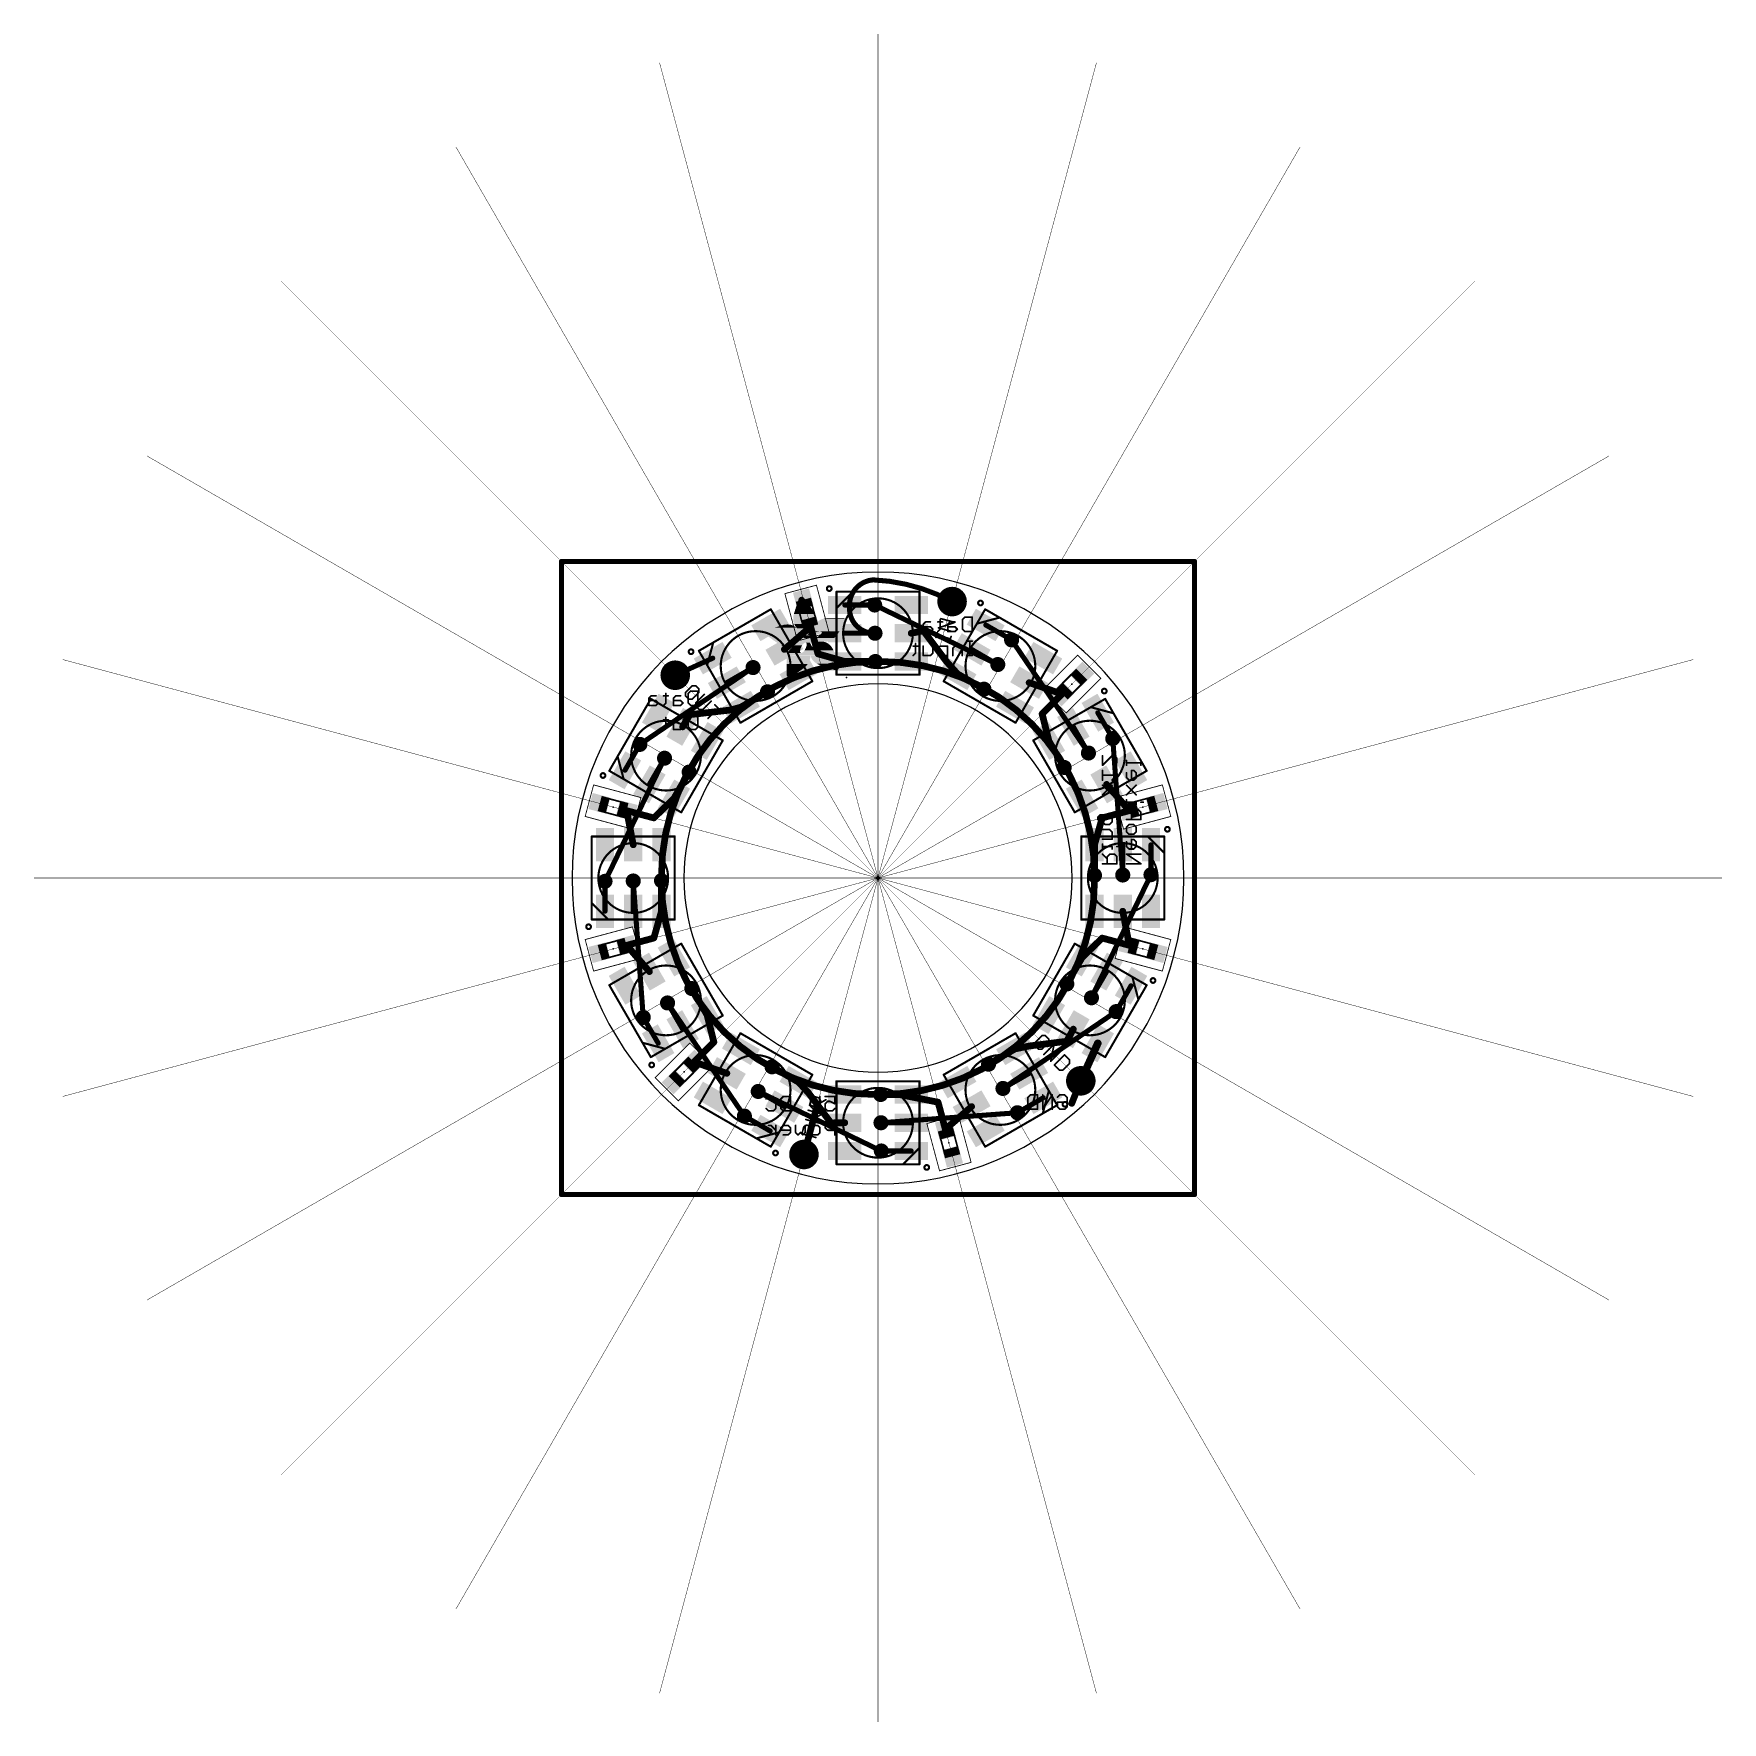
# Model space of a CAD drawing. Extents: x -51 to 51, y -51 to 51.
import ezdxf

# ---------------------------------------------------------------- set-up
doc = ezdxf.new("R2010")
doc.units = 0
for name, color, linetype in [('1', 14, 'CONTINUOUS'), ('16', 174, 'CONTINUOUS'), ('17', 94, 'CONTINUOUS'), ('18', 94, 'CONTINUOUS'), ('19', 54, 'CONTINUOUS'), ('20', 178, 'CONTINUOUS'), ('21', 251, 'CONTINUOUS'), ('22', 251, 'CONTINUOUS'), ('23', 178, 'CONTINUOUS'), ('24', 178, 'CONTINUOUS'), ('39', 14, 'CONTINUOUS'), ('49', 251, 'CONTINUOUS'), ('51', 251, 'CONTINUOUS')]:
    doc.layers.add(name, color=color, linetype=linetype)

# ---------------------------------------------------------------- blocks, each defined once
blk = doc.blocks.new('RECT')
blk.add_solid([(-0.5, -0.5), (0.5, -0.5), (-0.5, 0.5), (0.5, 0.5)])
blk = doc.blocks.new('ROUNDP')
at = {"const_width": 0.5}
blk.add_lwpolyline([(0, -0.25, 1), (0, 0.25, 1), (0, -0.25)], format="xyb", dxfattribs=at)
blk = doc.blocks.new('ROUNDV')
at = {"const_width": 0.5}
blk.add_lwpolyline([(0, -0.25, 1), (0, 0.25, 1), (0, -0.25)], format="xyb", dxfattribs=at)

msp = doc.modelspace()

# ---------------------------------------------------------------- linework, layer by layer
at = {"layer": '1'}
for points, const_width in [([(-19.05, 19.05), (19.05, 19.05)], 0.2667), ([(-19.05, -19.05), (-19.05, 19.05)], 0.2667), ([(19.05, 19.05), (19.05, -19.05)], 0.2667), ([(-2, 16.432), (-0.2007, 16.4308)], 0.3048), ([(-5.6339, 13.7582), (-4.053, 15.1264)], 0.4064), ([(-4.053, 15.1264), (-3.813, 14.2301)], 0.4064), ([(6.4839, 15.2304), (8.0416, 14.3299)], 0.3048), ([(-3.6157, 13.494), (-3.813, 14.2301)], 0.4064), ([(-2, 14.732), (-0.1801, 14.731)], 0.3048), ([(2, 14.732), (2.7363, 14.8765)], 0.4064), ([(2.7363, 14.8765), (4.0846, 13.0736)], 0.4064), ([(-9.9481, 13.2304), (-12.2034, 12.2042)], 0.3048), ([(-3.6157, 13.494), (-2, 13.032)], 0.4064), ([(-2, 13.032), (-0.1593, 13.031)], 0.4064), ([(4.0846, 13.0736), (4.7839, 12.2859)], 0.4064), ([(5.6339, 13.7582), (7.2095, 12.8473)], 0.3048), ([(-9.0981, 11.7582), (-7.5212, 12.6672)], 0.3048), ([(4.7839, 12.2859), (6.3777, 11.3647)], 0.4064), ([(-8.2481, 10.2859), (-6.6533, 11.2057)], 0.4064), ([(9.0981, 11.7582), (11.0733, 11.0733)], 0.4064), ([(9.8783, 9.8783), (11.0733, 11.0733)], 0.4064), ([(-11.3306, 9.83), (-8.8715, 10.1107)], 0.4064), ([(-8.8715, 10.1107), (-8.2481, 10.2859)], 0.4064), ([(-11.7582, 9.0981), (-11.3306, 9.83)], 0.4064), ([(9.8783, 9.8783), (10.2859, 8.2481)], 0.4064), ([(11.7582, 9.0981), (12.6672, 7.5212)], 0.3048), ([(13.2304, 9.9481), (14.129, 8.3894)], 0.3048), ([(-15.2304, 6.4839), (-14.3299, 8.0416)], 0.3048), ([(10.2859, 8.2481), (11.2057, 6.6533)], 0.4064), ([(-13.7582, 5.6339), (-12.8473, 7.2095)], 0.3048), ([(-12.2859, 4.7839), (-11.3647, 6.3777)], 0.4064), ([(13.7582, 5.6339), (15.1264, 4.053)], 0.4064), ([(-14.732, 2), (-15.1264, 4.053)], 0.4064), ([(-15.1264, 4.053), (-14.2301, 3.813)], 0.4064), ([(-13.494, 3.6157), (-12.2859, 4.7839)], 0.4064), ([(14.2301, 3.813), (15.1264, 4.053)], 0.4064), ([(-13.494, 3.6157), (-14.2301, 3.813)], 0.4064), ([(13.494, 3.6157), (13.032, 2)], 0.4064), ([(13.494, 3.6157), (14.2301, 3.813)], 0.4064), ([(13.032, 2), (13.031, 0.1593)], 0.4064), ([(14.732, 2), (14.731, 0.1801)], 0.3048), ([(16.432, 2), (16.4308, 0.2007)], 0.3048), ([(-13.032, -2), (-13.031, -0.1593)], 0.4064), ([(-16.432, -2), (-16.4308, -0.2007)], 0.3048), ([(-14.732, -2), (-14.731, -0.1801)], 0.3048), ([(-13.494, -3.6157), (-13.032, -2)], 0.4064), ([(14.732, -2), (15.1264, -4.053)], 0.4064), ([(-15.1264, -4.053), (-14.2301, -3.813)], 0.4064), ([(-15.1264, -4.053), (-13.7582, -5.6339)], 0.4064), ([(-13.494, -3.6157), (-14.2301, -3.813)], 0.4064), ([(13.494, -3.6157), (12.2859, -4.7839)], 0.4064), ([(13.494, -3.6157), (14.2301, -3.813)], 0.4064), ([(14.2301, -3.813), (15.1264, -4.053)], 0.4064), ([(12.2859, -4.7839), (11.3647, -6.3777)], 0.4064), ([(13.7582, -5.6339), (12.8473, -7.2095)], 0.3048), ([(-10.2859, -8.2481), (-11.2057, -6.6533)], 0.4064), ([(15.2304, -6.4839), (14.3299, -8.0416)], 0.3048), ([(-11.7582, -9.0981), (-12.6672, -7.5212)], 0.3048), ([(-9.8783, -9.8783), (-10.2859, -8.2481)], 0.4064), ([(-13.2304, -9.9481), (-14.129, -8.3894)], 0.3048), ([(11.7582, -9.0981), (11.3584, -9.8258)], 0.4064), ([(-11.0733, -11.0733), (-9.8783, -9.8783)], 0.4064), ([(8.2481, -10.2859), (6.6533, -11.2057)], 0.4064), ([(9.1384, -10.1061), (8.2481, -10.2859)], 0.4064), ([(11.3584, -9.8258), (9.1384, -10.1061)], 0.4064), ([(12.2071, -12.2077), (13.2304, -9.9481)], 0.4572), ([(-9.0981, -11.7582), (-11.0733, -11.0733)], 0.4064), ([(-6.3777, -11.3647), (-4.7839, -12.2859)], 0.4064), ([(-4.2065, -12.9083), (-4.7839, -12.2859)], 0.4064), ([(9.0981, -11.7582), (7.5212, -12.6672)], 0.3048), ([(12.2071, -12.2077), (11.6607, -13.5636)], 0.4064), ([(-5.6339, -13.7582), (-7.2095, -12.8473)], 0.3048), ([(-2.8321, -14.7404), (-4.2065, -12.9083)], 0.4064), ([(1.2698, -13.0316), (0.1593, -13.031)], 0.4064), ([(2, -13.032), (1.2698, -13.0316)], 0.4064), ([(3.6157, -13.494), (1.2698, -13.0316)], 0.4064), ([(9.9481, -13.2304), (8.3894, -14.129)], 0.3048), ([(-6.4839, -15.2304), (-8.0416, -14.3299)], 0.3048), ([(-4.4574, -16.6434), (-3.6535, -13.6561)], 0.4064), ([(3.6157, -13.494), (3.813, -14.2301)], 0.4064), ([(4.053, -15.1264), (3.813, -14.2301)], 0.4064), ([(5.6339, -13.7582), (4.053, -15.1264)], 0.4064), ([(-2, -14.732), (-2.8321, -14.7404)], 0.4064), ([(2, -14.732), (0.1801, -14.731)], 0.3048), ([(2, -16.432), (0.2007, -16.4308)], 0.3048), ([(19.05, -19.05), (-19.05, -19.05)], 0.2667)]:
    msp.add_lwpolyline(points, dxfattribs=dict(at, const_width=const_width))
for points, const_width in [([(-19.05, 19.1167, 1), (-19.05, 18.9833)], 0.1333), ([(-18.9833, 19.05, 1), (-19.1167, 19.05)], 0.1333), ([(19.1167, 19.05, 1), (18.9833, 19.05)], 0.1333), ([(19.05, 18.9833, 1), (19.05, 19.1167)], 0.1333), ([(-1.9999, 16.5082, 1), (-2.0001, 16.3558)], 0.1524), ([(-0.2007, 16.3546, 1), (-0.2006, 16.507)], 0.1524), ([(-3.9549, 15.1526, 1), (-4.1512, 15.1001)], 0.2032), ([(-3.9866, 15.0495, 1), (-4.1195, 15.2032)], 0.2032), ([(6.5221, 15.2964, 1), (6.4458, 15.1644)], 0.1524), ([(-3.7149, 14.2564, 1), (-3.9112, 14.2038)], 0.2032), ([(-3.9112, 14.2038, 1), (-3.7149, 14.2564)], 0.2032), ([(-2, 14.8082, 1), (-2, 14.6558)], 0.1524), ([(-0.1801, 14.6548, 1), (-0.18, 14.8072)], 0.1524), ([(1.9804, 14.8317, 1), (2.0196, 14.6323)], 0.2032), ([(2.8176, 14.9374, 1), (2.6549, 14.8157)], 0.2032), ([(2.7558, 14.7768, 1), (2.7167, 14.9762)], 0.2032), ([(8.0035, 14.2639, 1), (8.0798, 14.3959)], 0.1524), ([(-9.9165, 13.161, 1), (-9.9796, 13.2998)], 0.1524), ([(-5.7004, 13.835, 1), (-5.5675, 13.6813)], 0.2032), ([(-3.5878, 13.5917, 1), (-3.6436, 13.3963)], 0.2032), ([(-3.7138, 13.4677, 1), (-3.5176, 13.5203)], 0.2032), ([(-1.9999, 13.1336, 1), (-2.0001, 12.9304)], 0.2032), ([(-2.0279, 12.9343, 1), (-1.9721, 13.1297)], 0.2032), ([(-0.1593, 12.9294, 1), (-0.1592, 13.1326)], 0.2032), ([(4.1606, 13.1411, 1), (4.0086, 13.0062)], 0.2032), ([(4.0032, 13.0128, 1), (4.166, 13.1345)], 0.2032), ([(5.6721, 13.8241, 1), (5.5958, 13.6922)], 0.1524), ([(-12.235, 12.2736, 1), (-12.1718, 12.1349)], 0.1524), ([(-7.4831, 12.6012, 1), (-7.5593, 12.7332)], 0.1524), ([(4.8348, 12.3739, 1), (4.7331, 12.198)], 0.2032), ([(4.708, 12.2185, 1), (4.8599, 12.3534)], 0.2032), ([(7.1714, 12.7813, 1), (7.2477, 12.9133)], 0.1524), ([(-9.1361, 11.8242, 1), (-9.06, 11.6922)], 0.1524), ([(-6.6025, 11.1177, 1), (-6.704, 11.2937)], 0.2032), ([(6.3268, 11.2768, 1), (6.4285, 11.4527)], 0.2032), ([(9.1313, 11.8542, 1), (9.0648, 11.6622)], 0.2032), ([(11.1451, 11.0015, 1), (11.0015, 11.1451)], 0.2032), ([(11.04, 10.9773, 1), (11.1066, 11.1693)], 0.2032), ([(-8.899, 10.2085, 1), (-8.8441, 10.0129)], 0.2032), ([(-8.86, 10.0098, 1), (-8.8831, 10.2117)], 0.2032), ([(-8.2988, 10.3739, 1), (-8.1973, 10.1979)], 0.2032), ([(-8.2206, 10.1881, 1), (-8.2755, 10.3837)], 0.2032), ([(-11.8459, 9.1493, 1), (-11.6704, 9.0468)], 0.2032), ([(-11.3421, 9.931, 1), (-11.3191, 9.7291)], 0.2032), ([(-11.2429, 9.7788, 1), (-11.4183, 9.8813)], 0.2032), ([(9.9769, 9.903, 1), (9.7797, 9.8537)], 0.2032), ([(9.8065, 9.9502, 1), (9.9502, 9.8065)], 0.2032), ([(11.8242, 9.1361, 1), (11.6922, 9.06)], 0.1524), ([(13.2964, 9.9861, 1), (13.1644, 9.91)], 0.1524), ([(-14.2639, 8.0035, 1), (-14.3959, 8.0798)], 0.1524), ([(10.3739, 8.2988, 1), (10.1979, 8.1973)], 0.2032), ([(10.1874, 8.2234, 1), (10.3845, 8.2727)], 0.2032), ([(14.063, 8.3513, 1), (14.195, 8.4274)], 0.1524), ([(-12.7813, 7.1714, 1), (-12.9133, 7.2477)], 0.1524), ([(12.6012, 7.4831, 1), (12.7332, 7.5593)], 0.1524), ([(-15.2964, 6.5221, 1), (-15.1644, 6.4458)], 0.1524), ([(-11.2768, 6.3268, 1), (-11.4527, 6.4285)], 0.2032), ([(11.1177, 6.6025, 1), (11.2937, 6.704)], 0.2032), ([(-13.8241, 5.6721, 1), (-13.6922, 5.5958)], 0.1524), ([(13.835, 5.7004, 1), (13.6813, 5.5675)], 0.2032), ([(-15.0266, 4.0722, 1), (-15.2261, 4.0339)], 0.2032), ([(-15.1001, 4.1512, 1), (-15.1526, 3.9549)], 0.2032), ([(-12.3739, 4.8348, 1), (-12.198, 4.7331)], 0.2032), ([(-12.2153, 4.7109, 1), (-12.3566, 4.857)], 0.2032), ([(15.0495, 3.9866, 1), (15.2032, 4.1195)], 0.2032), ([(15.1526, 3.9549, 1), (15.1001, 4.1512)], 0.2032), ([(-14.2038, 3.9112, 1), (-14.2564, 3.7149)], 0.2032), ([(-14.2564, 3.7149, 1), (-14.2038, 3.9112)], 0.2032), ([(-13.5646, 3.6887, 1), (-13.4234, 3.5427)], 0.2032), ([(-13.5203, 3.5176, 1), (-13.4677, 3.7138)], 0.2032), ([(13.4677, 3.7138, 1), (13.5203, 3.5176)], 0.2032), ([(13.5917, 3.5878, 1), (13.3963, 3.6436)], 0.2032), ([(14.2038, 3.9112, 1), (14.2564, 3.7149)], 0.2032), ([(14.2564, 3.7149, 1), (14.2038, 3.9112)], 0.2032), ([(-14.8318, 1.9808, 1), (-14.6322, 2.0192)], 0.2032), ([(13.1336, 1.9999, 1), (12.9304, 2.0001)], 0.2032), ([(12.9343, 2.0279, 1), (13.1297, 1.9721)], 0.2032), ([(14.8082, 2, 1), (14.6558, 2)], 0.1524), ([(16.5082, 1.9999, 1), (16.3558, 2.0001)], 0.1524), ([(-12.9294, -0.1593, 1), (-13.1326, -0.1592)], 0.2032), ([(12.9294, 0.1593, 1), (13.1326, 0.1592)], 0.2032), ([(14.6548, 0.1801, 1), (14.8072, 0.18)], 0.1524), ([(16.3546, 0.2007, 1), (16.507, 0.2006)], 0.1524), ([(-16.3546, -0.2007, 1), (-16.507, -0.2006)], 0.1524), ([(-14.6548, -0.1801, 1), (-14.8072, -0.18)], 0.1524), ([(-16.5082, -1.9999, 1), (-16.3558, -2.0001)], 0.1524), ([(-14.8082, -2, 1), (-14.6558, -2)], 0.1524), ([(-13.1336, -1.9999, 1), (-12.9304, -2.0001)], 0.2032), ([(-12.9343, -2.0279, 1), (-13.1297, -1.9721)], 0.2032), ([(14.8318, -1.9808, 1), (14.6322, -2.0192)], 0.2032), ([(-15.0495, -3.9866, 1), (-15.2032, -4.1195)], 0.2032), ([(-15.1526, -3.9549, 1), (-15.1001, -4.1512)], 0.2032), ([(-14.2564, -3.7149, 1), (-14.2038, -3.9112)], 0.2032), ([(-14.2038, -3.9112, 1), (-14.2564, -3.7149)], 0.2032), ([(-13.5917, -3.5878, 1), (-13.3963, -3.6436)], 0.2032), ([(-13.4677, -3.7138, 1), (-13.5203, -3.5176)], 0.2032), ([(13.5203, -3.5176, 1), (13.4677, -3.7138)], 0.2032), ([(13.5646, -3.6887, 1), (13.4234, -3.5427)], 0.2032), ([(14.2564, -3.7149, 1), (14.2038, -3.9112)], 0.2032), ([(14.2038, -3.9112, 1), (14.2564, -3.7149)], 0.2032), ([(15.0266, -4.0722, 1), (15.2261, -4.0339)], 0.2032), ([(15.1001, -4.1512, 1), (15.1526, -3.9549)], 0.2032), ([(12.2153, -4.7109, 1), (12.3566, -4.857)], 0.2032), ([(12.3739, -4.8348, 1), (12.198, -4.7331)], 0.2032), ([(-13.835, -5.7004, 1), (-13.6813, -5.5675)], 0.2032), ([(13.8241, -5.6721, 1), (13.6922, -5.5958)], 0.1524), ([(-11.1177, -6.6025, 1), (-11.2937, -6.704)], 0.2032), ([(11.2768, -6.3268, 1), (11.4527, -6.4285)], 0.2032), ([(12.7813, -7.1714, 1), (12.9133, -7.2477)], 0.1524), ([(15.2964, -6.5221, 1), (15.1644, -6.4458)], 0.1524), ([(-12.6012, -7.4831, 1), (-12.7332, -7.5593)], 0.1524), ([(-10.1874, -8.2234, 1), (-10.3845, -8.2727)], 0.2032), ([(-10.3739, -8.2988, 1), (-10.1979, -8.1973)], 0.2032), ([(14.2639, -8.0035, 1), (14.3959, -8.0798)], 0.1524), ([(-14.063, -8.3513, 1), (-14.195, -8.4274)], 0.1524), ([(-11.8242, -9.1361, 1), (-11.6922, -9.06)], 0.1524), ([(11.8472, -9.147, 1), (11.6691, -9.0491)], 0.2032), ([(-13.2964, -9.9861, 1), (-13.1644, -9.91)], 0.1524), ([(-9.9769, -9.903, 1), (-9.7797, -9.8537)], 0.2032), ([(-9.8065, -9.9502, 1), (-9.9502, -9.8065)], 0.2032), ([(8.2279, -10.1863, 1), (8.2682, -10.3855)], 0.2032), ([(8.2988, -10.3739, 1), (8.1973, -10.1979)], 0.2032), ([(9.1257, -10.0053, 1), (9.1511, -10.2069)], 0.2032), ([(9.1585, -10.2057, 1), (9.1183, -10.0065)], 0.2032), ([(11.2693, -9.7769, 1), (11.4474, -9.8747)], 0.2032), ([(11.3711, -9.9266, 1), (11.3456, -9.725)], 0.2032), ([(13.3345, -9.9952, 1), (13.1263, -9.9009)], 0.2286), ([(-11.04, -10.9773, 1), (-11.1066, -11.1693)], 0.2032), ([(-11.1451, -11.0015, 1), (-11.0015, -11.1451)], 0.2032), ([(-6.3268, -11.2768, 1), (-6.4285, -11.4527)], 0.2032), ([(6.6025, -11.1177, 1), (6.704, -11.2937)], 0.2032), ([(-9.1313, -11.8542, 1), (-9.0648, -11.6622)], 0.2032), ([(-4.7095, -12.2168, 1), (-4.8584, -12.355)], 0.2032), ([(-4.8348, -12.3739, 1), (-4.7331, -12.198)], 0.2032), ([(9.1361, -11.8242, 1), (9.06, -11.6922)], 0.1524), ([(12.103, -12.1605, 1), (12.3113, -12.2548)], 0.2286), ([(12.3014, -12.2456, 1), (12.1129, -12.1697)], 0.2032), ([(-7.1714, -12.7813, 1), (-7.2477, -12.9133)], 0.1524), ([(-4.1252, -12.8473, 1), (-4.2878, -12.9693)], 0.2032), ([(-4.281, -12.9774, 1), (-4.132, -12.8392)], 0.2032), ([(0.1593, -12.9294, 1), (0.1592, -13.1326)], 0.2032), ([(1.2699, -12.93, 1), (1.2698, -13.1332)], 0.2032), ([(1.2895, -12.9319, 1), (1.2502, -13.1313)], 0.2032), ([(1.2698, -13.1332, 1), (1.2699, -12.93)], 0.2032), ([(1.9999, -13.1336, 1), (2.0001, -12.9304)], 0.2032), ([(7.4831, -12.6012, 1), (7.5593, -12.7332)], 0.1524), ([(9.9861, -13.2964, 1), (9.91, -13.1644)], 0.1524), ([(-8.0035, -14.2639, 1), (-8.0798, -14.3959)], 0.1524), ([(-5.6721, -13.8241, 1), (-5.5958, -13.6922)], 0.1524), ([(-3.5554, -13.6825, 1), (-3.7516, -13.6297)], 0.2032), ([(3.7138, -13.4677, 1), (3.5176, -13.5203)], 0.2032), ([(3.596, -13.5937, 1), (3.6353, -13.3943)], 0.2032), ([(3.9112, -14.2038, 1), (3.7149, -14.2564)], 0.2032), ([(3.7149, -14.2564, 1), (3.9112, -14.2038)], 0.2032), ([(5.7004, -13.835, 1), (5.5675, -13.6813)], 0.2032), ([(8.3513, -14.063, 1), (8.4274, -14.195)], 0.1524), ([(11.5665, -13.5256, 1), (11.755, -13.6016)], 0.2032), ([(-6.5221, -15.2964, 1), (-6.4458, -15.1644)], 0.1524), ([(-2.8332, -14.6388, 1), (-2.8311, -14.842)], 0.2032), ([(-2.9134, -14.8014, 1), (-2.7509, -14.6794)], 0.2032), ([(-1.999, -14.8336, 1), (-2.001, -14.6304)], 0.2032), ([(0.1801, -14.6548, 1), (0.18, -14.8072)], 0.1524), ([(2, -14.8082, 1), (2, -14.6558)], 0.1524), ([(3.9866, -15.0495, 1), (4.1195, -15.2032)], 0.2032), ([(3.9549, -15.1526, 1), (4.1512, -15.1001)], 0.2032), ([(-4.5555, -16.617, 1), (-4.3592, -16.6698)], 0.2032), ([(0.2007, -16.3546, 1), (0.2006, -16.507)], 0.1524), ([(1.9999, -16.5082, 1), (2.0001, -16.3558)], 0.1524), ([(-19.05, -18.9833, 1), (-19.05, -19.1167)], 0.1333), ([(-19.1167, -19.05, 1), (-18.9833, -19.05)], 0.1333), ([(18.9833, -19.05, 1), (19.1167, -19.05)], 0.1333), ([(19.05, -19.1167, 1), (19.05, -18.9833)], 0.1333)]:
    msp.add_lwpolyline(points, format="xyb", dxfattribs=dict(at, const_width=const_width))
at = {"layer": '16'}
for points, const_width in [([(-19.05, 19.05), (19.05, 19.05)], 0.3048), ([(-19.05, -19.05), (-19.05, 19.05)], 0.3048), ([(19.05, 19.05), (19.05, -19.05)], 0.3048), ([(-1.7165, 16.2167), (-1.7165, 16.2865)], 0.3048), ([(-0.2007, 16.4308), (7.2095, 12.8473)], 0.3048), ([(-0.1801, 14.731), (-0.2308, 14.731)], 0.3048), ([(8.0416, 14.3299), (12.6672, 7.5212)], 0.3048), ([(-0.1593, 13.031), (0.1593, 13.031)], 0.4064), ([(-14.3299, 8.0416), (-7.5212, 12.6672)], 0.3048), ([(14.129, 8.3894), (14.731, 0.1801)], 0.3048), ([(-16.4308, -0.2007), (-12.8473, 7.2095)], 0.3048), ([(-13.031, -0.1593), (-13.031, 0.1593)], 0.4064), ([(16.4308, 0.2007), (12.8473, -7.2095)], 0.3048), ([(13.031, 0.1593), (13.031, -0.161)], 0.4064), ([(-14.129, -8.3894), (-14.731, -0.1801)], 0.3048), ([(-8.0416, -14.3299), (-12.6672, -7.5212)], 0.3048), ([(14.3299, -8.0416), (7.5212, -12.6672)], 0.3048), ([(0.2007, -16.4308), (-7.2095, -12.8473)], 0.3048), ([(0.1593, -13.031), (-0.1593, -13.031)], 0.4064), ([(8.3894, -14.129), (0.1801, -14.731)], 0.3048), ([(19.05, -19.05), (-19.05, -19.05)], 0.3048)]:
    msp.add_lwpolyline(points, dxfattribs=dict(at, const_width=const_width))
for points, const_width in [([(-19.05, 19.1262, 1), (-19.05, 18.9738)], 0.1524), ([(-18.9738, 19.05, 1), (-19.1262, 19.05)], 0.1524), ([(19.1262, 19.05, 1), (18.9738, 19.05)], 0.1524), ([(19.05, 18.9738, 1), (19.05, 19.1262)], 0.1524), ([(-0.2828, 17.9448, 0.4142), (-1.7165, 16.2865)], 0.3048), ([(4.4593, 16.6372, 0.1132), (-0.2828, 17.9448)], 0.3048), ([(-0.2794, 18.0209, 1), (-0.2861, 17.8686)], 0.1524), ([(-0.2772, 17.8688, 1), (-0.2883, 18.0208)], 0.1524), ([(-1.6403, 16.2865, 1), (-1.7927, 16.2865)], 0.1524), ([(-1.7165, 16.2167, 0.4142), (-0.2308, 14.731)], 0.3048), ([(-1.6403, 16.2167, 1), (-1.7927, 16.2167)], 0.1524), ([(-1.7927, 16.2167, 1), (-1.6403, 16.2167)], 0.1524), ([(-1.7925, 16.281, 1), (-1.6405, 16.292)], 0.1524), ([(-0.1675, 16.4994, 1), (-0.2338, 16.3622)], 0.1524), ([(4.4231, 16.5701, 1), (4.4954, 16.7042)], 0.1524), ([(-0.2308, 14.8072, 1), (-0.2308, 14.6548)], 0.1524), ([(-0.2308, 14.6548, 1), (-0.2308, 14.8072)], 0.1524), ([(-0.1801, 14.6548, 1), (-0.1801, 14.8072)], 0.1524), ([(8.1047, 14.3727, 1), (7.9786, 14.2871)], 0.1524), ([(-0.1593, 13.031, 0.4142), (-13.031, 0.1593)], 0.4064), ([(-0.1593, 13.1326, 1), (-0.1593, 12.9294)], 0.2032), ([(-0.1593, 12.9294, 1), (-0.1593, 13.1326)], 0.2032), ([(13.031, 0.1593, 0.4142), (0.1593, 13.031)], 0.4064), ([(0.1593, 13.1326, 1), (0.1593, 12.9294)], 0.2032), ([(0.1593, 12.9294, 1), (0.1593, 13.1326)], 0.2032), ([(-7.4784, 12.6042, 1), (-7.564, 12.7303)], 0.1524), ([(7.1764, 12.7787, 1), (7.2427, 12.9159)], 0.1524), ([(-14.3727, 8.1047, 1), (-14.2871, 7.9786)], 0.1524), ([(14.205, 8.3949, 1), (14.053, 8.3838)], 0.1524), ([(-12.7787, 7.1764, 1), (-12.9159, 7.2427)], 0.1524), ([(12.6042, 7.4784, 1), (12.7303, 7.564)], 0.1524), ([(-12.9294, 0.1593, 1), (-13.1326, 0.1593)], 0.2032), ([(-13.1326, 0.1593, 1), (-12.9294, 0.1593)], 0.2032), ([(-13.031, -0.1593, 0.4142), (-0.1593, -13.031)], 0.4064), ([(-12.9294, -0.1593, 1), (-13.1326, -0.1593)], 0.2032), ([(0.1604, -13.0316, 0.4142), (13.031, -0.161)], 0.4064), ([(13.1326, 0.1593, 1), (12.9294, 0.1593)], 0.2032), ([(12.9294, 0.1593, 1), (13.1326, 0.1593)], 0.2032), ([(13.1326, -0.161, 1), (12.9294, -0.161)], 0.2032), ([(14.655, 0.1745, 1), (14.807, 0.1857)], 0.1524), ([(16.4994, 0.1675, 1), (16.3622, 0.2338)], 0.1524), ([(-16.4994, -0.1675, 1), (-16.3622, -0.2338)], 0.1524), ([(-14.655, -0.1745, 1), (-14.807, -0.1857)], 0.1524), ([(-13.1326, -0.1593, 1), (-12.9294, -0.1593)], 0.2032), ([(12.9294, -0.161, 1), (13.1326, -0.161)], 0.2032), ([(12.7787, -7.1764, 1), (12.9159, -7.2427)], 0.1524), ([(-12.6042, -7.4784, 1), (-12.7303, -7.564)], 0.1524), ([(14.3727, -8.1047, 1), (14.2871, -7.9786)], 0.1524), ([(-14.205, -8.3949, 1), (-14.053, -8.3838)], 0.1524), ([(-7.1764, -12.7787, 1), (-7.2427, -12.9159)], 0.1524), ([(-0.1593, -12.9294, 1), (-0.1593, -13.1326)], 0.2032), ([(-0.1593, -13.1326, 1), (-0.1593, -12.9294)], 0.2032), ([(0.1604, -12.93, 1), (0.1604, -13.1332)], 0.2032), ([(0.1593, -13.1326, 1), (0.1593, -12.9294)], 0.2032), ([(7.4784, -12.6042, 1), (7.564, -12.7303)], 0.1524), ([(-8.1047, -14.3727, 1), (-7.9786, -14.2871)], 0.1524), ([(8.3949, -14.205, 1), (8.3838, -14.053)], 0.1524), ([(0.1745, -14.655, 1), (0.1857, -14.807)], 0.1524), ([(0.1675, -16.4994, 1), (0.2338, -16.3622)], 0.1524), ([(-19.05, -18.9738, 1), (-19.05, -19.1262)], 0.1524), ([(-19.1262, -19.05, 1), (-18.9738, -19.05)], 0.1524), ([(18.9738, -19.05, 1), (19.1262, -19.05)], 0.1524), ([(19.05, -19.1262, 1), (19.05, -18.9738)], 0.1524)]:
    msp.add_lwpolyline(points, format="xyb", dxfattribs=dict(at, const_width=const_width))
at = {"layer": '19'}
msp.add_line((-4.4569, -16.6412), (-4.4574, -16.6434), dxfattribs=at)
at = {"layer": '20'}
for points in [[(0, 18.415, 0.4142), (-18.415, 0)], [(18.415, 0, 0.4142), (0, 18.415)], [(0, -11.684, 1), (0, 11.684, 1), (0, -11.684)], [(-18.415, 0, 0.4142), (0, -18.415)], [(0, -18.415, 0.4142), (18.415, 0)]]:
    msp.add_lwpolyline(points, format="xyb", dxfattribs=at)
for points in [[(0, 18.415, 1), (0, 18.415)], [(0, 18.415, 1), (0, 18.415)], [(-18.415, 0, 1), (-18.415, 0)], [(-18.415, 0, 1), (-18.415, 0)], [(18.415, 0, 1), (18.415, 0)], [(18.415, 0, 1), (18.415, 0)], [(0, -18.415, 1), (0, -18.415)], [(0, -18.415, 1), (0, -18.415)]]:
    msp.add_lwpolyline(points, format="xyb", close=True, dxfattribs=at)
at = {"layer": '21'}
for points, const_width in [([(-2.934, 17.2786, 1), (-2.934, 17.5614, 1), (-2.934, 17.2786)], 0.127), ([(-2.4682, 17.232, 1), (-2.5318, 17.232)], 0.0635), ([(-2.5, 17.2637, 1), (-2.5, 17.2003)], 0.0635), ([(-1.5, 17.2637, 1), (-1.5, 17.2003)], 0.0635), ([(-1.4775, 17.2095, 1), (-1.5225, 17.2545)], 0.0635), ([(-1.5, 17.2003, 1), (-1.5, 17.2637)], 0.0635), ([(2.5318, 17.232, 1), (2.4682, 17.232)], 0.0635), ([(2.5, 17.2003, 1), (2.5, 17.2637)], 0.0635), ([(-2.4682, 16.232, 1), (-2.5318, 16.232)], 0.0635), ([(-2.5225, 16.2545, 1), (-2.4775, 16.2095)], 0.0635), ([(-2.5318, 16.232, 1), (-2.4682, 16.232)], 0.0635), ([(0, 12.632, 1), (0, 16.832, 1), (0, 12.632)], 0.127), ([(6.1691, 16.4116, 1), (6.1691, 16.6944, 1), (6.1691, 16.4116)], 0.127), ([(-6.4234, 16.1891, 1), (-6.4784, 16.1574)], 0.0635), ([(-6.4351, 16.1457, 1), (-6.4668, 16.2007)], 0.0635), ([(3.7972, 15.6338, 1), (3.784, 15.5847)], 0.0508), ([(4.6336, 15.3615, 1), (4.6174, 15.4096)], 0.0508), ([(4.6189, 15.361, 1), (4.6321, 15.4101)], 0.0508), ([(5.9427, 15.3379, 1), (5.9592, 15.2765)], 0.0635), ([(5.9234, 15.3231, 1), (5.9784, 15.2913)], 0.0635), ([(5.9784, 15.2913, 1), (5.9234, 15.3231)], 0.0635), ([(6.4668, 16.2007, 1), (6.4351, 16.1457)], 0.0635), ([(6.4784, 16.1574, 1), (6.4234, 16.1891)], 0.0635), ([(7.3328, 15.7007, 1), (7.3011, 15.6457)], 0.0635), ([(7.3011, 15.6457, 1), (7.3328, 15.7007)], 0.0635), ([(7.3252, 15.6426, 1), (7.3087, 15.7039)], 0.0635), ([(-9.9309, 14.2007, 1), (-9.8992, 14.1457)], 0.0635), ([(-9.8844, 14.165, 1), (-9.9457, 14.1814)], 0.0635), ([(-9.8992, 14.1457, 1), (-9.9309, 14.2007)], 0.0635), ([(-7.366, 10.6582, 1), (-7.366, 14.8582, 1), (-7.366, 10.6582)], 0.127), ([(3.4636, 14.4869, 1), (3.5127, 14.4738)], 0.0508), ([(3.532, 14.644, 1), (3.5188, 14.595)], 0.0508), ([(3.5872, 14.7521, 1), (3.5382, 14.7652)], 0.0508), ([(3.648, 15.0772, 1), (3.6349, 15.0281)], 0.0508), ([(3.6333, 15.0767, 1), (3.6496, 15.0286)], 0.0508), ([(4.2985, 14.2632, 1), (4.3476, 14.2501)], 0.0508), ([(4.3537, 14.3712, 1), (4.3669, 14.4203)], 0.0508), ([(4.4221, 14.5284, 1), (4.373, 14.5415)], 0.0508), ([(4.4698, 14.8044, 1), (4.4829, 14.8535)], 0.0508), ([(7.366, 10.6582, 1), (7.366, 14.8582, 1), (7.366, 10.6582)], 0.127), ([(-11.2509, 13.4776, 1), (-11.2509, 13.7604, 1), (-11.2509, 13.4776)], 0.127), ([(-10.7536, 13.6891, 1), (-10.8086, 13.6574)], 0.0635), ([(-10.7969, 13.7007, 1), (-10.7652, 13.6457)], 0.0635), ([(10.8086, 13.6574, 1), (10.7536, 13.6891)], 0.0635), ([(10.7652, 13.6457, 1), (10.7969, 13.7007)], 0.0635), ([(-10.2536, 12.8231, 1), (-10.3086, 12.7913)], 0.0635), ([(-10.3117, 12.8154, 1), (-10.2504, 12.799)], 0.0635), ([(-10.3086, 12.7913, 1), (-10.2536, 12.8231)], 0.0635), ([(-2.5318, 12.232, 1), (-2.4682, 12.232)], 0.0635), ([(-2.5, 12.2638, 1), (-2.5, 12.2003)], 0.0635), ([(2.4682, 12.232, 1), (2.5318, 12.232)], 0.0635), ([(2.5, 12.2003, 1), (2.5, 12.2638)], 0.0635), ([(-11.5644, 11.167, 1), (-11.6152, 11.167)], 0.0508), ([(-11.6078, 11.185, 1), (-11.5719, 11.1491)], 0.0508), ([(-11.1824, 11.5999, 1), (-11.1824, 11.5491)], 0.0508), ([(-11.1644, 11.5565, 1), (-11.2003, 11.5925)], 0.0508), ([(-10.9607, 11.5925, 1), (-10.9966, 11.5565)], 0.0508), ([(-10.9786, 11.5491, 1), (-10.9786, 11.5999)], 0.0508), ([(-10.7495, 11.3708, 1), (-10.8003, 11.3708)], 0.0508), ([(-10.8003, 11.167, 1), (-10.7495, 11.167)], 0.0508), ([(-10.7929, 11.3528, 1), (-10.757, 11.3887)], 0.0508), ([(-10.757, 11.1491, 1), (-10.7929, 11.185)], 0.0508), ([(-3.9784, 11.8272, 1), (-3.9234, 11.859)], 0.0635), ([(-3.9351, 11.8156, 1), (-3.9668, 11.8706)], 0.0635), ([(3.9234, 11.859, 1), (3.9784, 11.8272)], 0.0635), ([(3.9668, 11.8706, 1), (3.9351, 11.8156)], 0.0635), ([(13.619, 11.1095, 1), (13.619, 11.3923, 1), (13.619, 11.1095)], 0.127), ([(-13.6574, 10.8086, 1), (-13.6891, 10.7536)], 0.0635), ([(-13.6457, 10.7652, 1), (-13.7007, 10.7969)], 0.0635), ([(-11.5719, 10.9813, 1), (-11.6078, 10.9454)], 0.0508), ([(-11.6152, 10.9633, 1), (-11.5644, 10.9633)], 0.0508), ([(-11.3861, 10.785, 1), (-11.3861, 10.7342)], 0.0508), ([(-11.4041, 10.7416, 1), (-11.3681, 10.7775)], 0.0508), ([(-11.2003, 10.7775, 1), (-11.1644, 10.7416)], 0.0508), ([(-11.1824, 10.7342, 1), (-11.1824, 10.785)], 0.0508), ([(-10.936, 10.5386, 1), (-10.9868, 10.5386)], 0.0508), ([(-10.9793, 10.5566, 1), (-10.9434, 10.5206)], 0.0508), ([(-10.9868, 10.3349, 1), (-10.936, 10.3349)], 0.0508), ([(-10.9434, 10.3528, 1), (-10.9793, 10.3169)], 0.0508), ([(-10.7577, 10.1565, 1), (-10.7577, 10.1058)], 0.0508), ([(-10.7756, 10.1132, 1), (-10.7397, 10.1491)], 0.0508), ([(-10.5719, 10.1491, 1), (-10.536, 10.1132)], 0.0508), ([(-10.5539, 10.1058, 1), (-10.5539, 10.1565)], 0.0508), ([(-10.4341, 11.03, 1), (-10.47, 11.0659)], 0.0508), ([(-10.0267, 10.6225, 1), (-10.0626, 10.6584)], 0.0508), ([(-9.8057, 10.4374, 1), (-9.8416, 10.4015)], 0.0508), ([(-9.6019, 10.1978, 1), (-9.6379, 10.2337)], 0.0508), ([(12.8154, 10.3117, 1), (12.799, 10.2504)], 0.0635), ([(12.7913, 10.3086, 1), (12.8231, 10.2536)], 0.0635), ([(12.8231, 10.2536, 1), (12.7913, 10.3086)], 0.0635), ([(13.7007, 10.7969, 1), (13.6457, 10.7652)], 0.0635), ([(13.6891, 10.7536, 1), (13.6574, 10.8086)], 0.0635), ([(-12.7582, 5.266, 1), (-12.7582, 9.466, 1), (-12.7582, 5.266)], 0.127), ([(-10.249, 9.6225, 1), (-10.2131, 9.5866)], 0.0508), ([(-9.4341, 9.9941, 1), (-9.3982, 10.03)], 0.0508), ([(-8.2969, 9.3706, 1), (-8.2652, 9.3156)], 0.0635), ([(-8.3086, 9.3272, 1), (-8.2536, 9.359)], 0.0635), ([(8.2536, 9.359, 1), (8.3086, 9.3272)], 0.0635), ([(8.2652, 9.3156, 1), (8.2969, 9.3706)], 0.0635), ([(12.7582, 5.266, 1), (12.7582, 9.466, 1), (12.7582, 5.266)], 0.127), ([(14.2007, 9.9309, 1), (14.1457, 9.8992)], 0.0635), ([(14.1457, 9.8992, 1), (14.2007, 9.9309)], 0.0635), ([(14.165, 9.8844, 1), (14.1814, 9.9457)], 0.0635), ([(-9.3156, 8.2652, 1), (-9.3706, 8.2969)], 0.0635), ([(-9.359, 8.2536, 1), (-9.3272, 8.3086)], 0.0635), ([(9.3706, 8.2969, 1), (9.3156, 8.2652)], 0.0635), ([(9.3272, 8.3086, 1), (9.359, 8.2536)], 0.0635), ([(-15.6426, 7.3252, 1), (-15.7039, 7.3087)], 0.0635), ([(-15.7007, 7.3328, 1), (-15.6457, 7.3011)], 0.0635), ([(-15.6457, 7.3011, 1), (-15.7007, 7.3328)], 0.0635), ([(-16.553, 6.0277, 1), (-16.553, 6.3105, 1), (-16.553, 6.0277)], 0.127), ([(-16.1574, 6.4784, 1), (-16.1891, 6.4234)], 0.0635), ([(-16.2007, 6.4668, 1), (-16.1457, 6.4351)], 0.0635), ([(16.1457, 6.4351, 1), (16.2007, 6.4668)], 0.0635), ([(16.1891, 6.4234, 1), (16.1574, 6.4784)], 0.0635), ([(-15.2913, 5.9784, 1), (-15.3231, 5.9234)], 0.0635), ([(-15.3379, 5.9427, 1), (-15.2765, 5.9592)], 0.0635), ([(-15.3231, 5.9234, 1), (-15.2913, 5.9784)], 0.0635), ([(-11.8706, 3.9668, 1), (-11.8156, 3.9351)], 0.0635), ([(-11.859, 3.9234, 1), (-11.8272, 3.9784)], 0.0635), ([(11.8272, 3.9784, 1), (11.859, 3.9234)], 0.0635), ([(11.8156, 3.9351, 1), (11.8706, 3.9668)], 0.0635), ([(17.42, 2.7926, 1), (17.42, 3.0754, 1), (17.42, 2.7926)], 0.127), ([(-17.232, 2.5318, 1), (-17.232, 2.4682)], 0.0635), ([(-17.2003, 2.5, 1), (-17.2637, 2.5)], 0.0635), ([(-14.732, -2.1, 1), (-14.732, 2.1, 1), (-14.732, -2.1)], 0.127), ([(-12.2003, 2.5, 1), (-12.2638, 2.5)], 0.0635), ([(-12.232, 2.4682, 1), (-12.232, 2.5318)], 0.0635), ([(12.232, 2.5318, 1), (12.232, 2.4682)], 0.0635), ([(12.2638, 2.5, 1), (12.2003, 2.5)], 0.0635), ([(14.732, -2.1, 1), (14.732, 2.1, 1), (14.732, -2.1)], 0.127), ([(16.232, 2.5318, 1), (16.232, 2.4682)], 0.0635), ([(16.2545, 2.5225, 1), (16.2095, 2.4775)], 0.0635), ([(16.232, 2.4682, 1), (16.232, 2.5318)], 0.0635), ([(17.2637, 2.5, 1), (17.2003, 2.5)], 0.0635), ([(17.232, 2.4682, 1), (17.232, 2.5318)], 0.0635), ([(17.2637, 1.5, 1), (17.2003, 1.5)], 0.0635), ([(17.2003, 1.5, 1), (17.2637, 1.5)], 0.0635), ([(17.2095, 1.4775, 1), (17.2545, 1.5225)], 0.0635), ([(-17.2095, -1.4775, 1), (-17.2545, -1.5225)], 0.0635), ([(-17.2003, -1.5, 1), (-17.2637, -1.5)], 0.0635), ([(-17.2637, -1.5, 1), (-17.2003, -1.5)], 0.0635), ([(-17.42, -3.0754, 1), (-17.42, -2.7926, 1), (-17.42, -3.0754)], 0.127), ([(-17.232, -2.4682, 1), (-17.232, -2.5318)], 0.0635), ([(-17.2637, -2.5, 1), (-17.2003, -2.5)], 0.0635), ([(-16.232, -2.4682, 1), (-16.232, -2.5318)], 0.0635), ([(-16.2545, -2.5225, 1), (-16.2095, -2.4775)], 0.0635), ([(-16.232, -2.5318, 1), (-16.232, -2.4682)], 0.0635), ([(-12.2638, -2.5, 1), (-12.2003, -2.5)], 0.0635), ([(-12.232, -2.5318, 1), (-12.232, -2.4682)], 0.0635), ([(12.232, -2.4682, 1), (12.232, -2.5318)], 0.0635), ([(12.2003, -2.5, 1), (12.2638, -2.5)], 0.0635), ([(17.2003, -2.5, 1), (17.2637, -2.5)], 0.0635), ([(17.232, -2.5318, 1), (17.232, -2.4682)], 0.0635), ([(-11.8156, -3.9351, 1), (-11.8706, -3.9668)], 0.0635), ([(-11.8272, -3.9784, 1), (-11.859, -3.9234)], 0.0635), ([(11.859, -3.9234, 1), (11.8272, -3.9784)], 0.0635), ([(11.8706, -3.9668, 1), (11.8156, -3.9351)], 0.0635), ([(-12.7582, -9.466, 1), (-12.7582, -5.266, 1), (-12.7582, -9.466)], 0.127), ([(12.7582, -9.466, 1), (12.7582, -5.266, 1), (12.7582, -9.466)], 0.127), ([(15.3231, -5.9234, 1), (15.2913, -5.9784)], 0.0635), ([(15.3379, -5.9427, 1), (15.2765, -5.9592)], 0.0635), ([(15.2913, -5.9784, 1), (15.3231, -5.9234)], 0.0635), ([(16.553, -6.3105, 1), (16.553, -6.0277, 1), (16.553, -6.3105)], 0.127), ([(-16.1457, -6.4351, 1), (-16.2007, -6.4668)], 0.0635), ([(-16.1891, -6.4234, 1), (-16.1574, -6.4784)], 0.0635), ([(16.2007, -6.4668, 1), (16.1457, -6.4351)], 0.0635), ([(16.1574, -6.4784, 1), (16.1891, -6.4234)], 0.0635), ([(15.6457, -7.3011, 1), (15.7007, -7.3328)], 0.0635), ([(15.6426, -7.3252, 1), (15.7039, -7.3087)], 0.0635), ([(15.7007, -7.3328, 1), (15.6457, -7.3011)], 0.0635), ([(-9.3706, -8.2969, 1), (-9.3156, -8.2652)], 0.0635), ([(-9.3272, -8.3086, 1), (-9.359, -8.2536)], 0.0635), ([(9.359, -8.2536, 1), (9.3272, -8.3086)], 0.0635), ([(9.3156, -8.2652, 1), (9.3706, -8.2969)], 0.0635), ([(-14.1457, -9.8992, 1), (-14.2007, -9.9309)], 0.0635), ([(-14.165, -9.8844, 1), (-14.1814, -9.9457)], 0.0635), ([(-14.2007, -9.9309, 1), (-14.1457, -9.8992)], 0.0635), ([(-8.2652, -9.3156, 1), (-8.2969, -9.3706)], 0.0635), ([(-8.2536, -9.359, 1), (-8.3086, -9.3272)], 0.0635), ([(8.3086, -9.3272, 1), (8.2536, -9.359)], 0.0635), ([(8.2969, -9.3706, 1), (8.2652, -9.3156)], 0.0635), ([(9.4847, -9.8953, 1), (9.4339, -9.8953)], 0.0508), ([(9.4339, -10.0991, 1), (9.4847, -10.0991)], 0.0508), ([(9.4414, -9.8774, 1), (9.4773, -9.9133)], 0.0508), ([(9.4773, -10.0811, 1), (9.4414, -10.117)], 0.0508), ([(9.8668, -9.4625, 1), (9.8668, -9.5133)], 0.0508), ([(9.8847, -9.8774, 1), (9.8488, -9.9133)], 0.0508), ([(9.8847, -9.5059, 1), (9.8488, -9.4699)], 0.0508), ([(10.0885, -9.4699, 1), (10.0525, -9.5059)], 0.0508), ([(10.0885, -10.117, 1), (10.0525, -10.0811)], 0.0508), ([(10.0525, -10.117, 1), (10.0885, -10.0811)], 0.0508), ([(10.0705, -9.5133, 1), (10.0705, -9.4625)], 0.0508), ([(10.2996, -9.6916, 1), (10.2488, -9.6916)], 0.0508), ([(10.2488, -9.8953, 1), (10.2996, -9.8953)], 0.0508), ([(10.2563, -9.7096, 1), (10.2922, -9.6737)], 0.0508), ([(10.622, -10.0194, 1), (10.5722, -10.0095)], 0.0508), ([(10.615, -10.0324, 1), (10.5791, -9.9965)], 0.0508), ([(-13.619, -11.3923, 1), (-13.619, -11.1095, 1), (-13.619, -11.3923)], 0.127), ([(-13.6891, -10.7536, 1), (-13.6574, -10.8086)], 0.0635), ([(-13.7007, -10.7969, 1), (-13.6457, -10.7652)], 0.0635), ([(-12.8231, -10.2536, 1), (-12.7913, -10.3086)], 0.0635), ([(-12.7913, -10.3086, 1), (-12.8231, -10.2536)], 0.0635), ([(-12.8154, -10.3117, 1), (-12.799, -10.2504)], 0.0635), ([(-7.366, -14.8582, 1), (-7.366, -10.6582, 1), (-7.366, -14.8582)], 0.127), ([(7.366, -14.8582, 1), (7.366, -10.6582, 1), (7.366, -14.8582)], 0.127), ([(9.663, -10.2774, 1), (9.663, -10.3282)], 0.0508), ([(9.6451, -10.3208, 1), (9.681, -10.2848)], 0.0508), ([(9.8488, -10.2848, 1), (9.8847, -10.3208)], 0.0508), ([(9.8668, -10.3282, 1), (9.8668, -10.2774)], 0.0508), ([(9.9679, -10.6077, 1), (10.0038, -10.6436)], 0.0508), ([(10.3754, -11.0151, 1), (10.4113, -11.0511)], 0.0508), ([(10.3684, -11.0281, 1), (10.4182, -11.0381)], 0.0508), ([(11.0225, -10.4399, 1), (10.9866, -10.404)], 0.0508), ([(11.2435, -10.6249, 1), (11.2075, -10.6609)], 0.0508), ([(11.2435, -10.6609, 1), (11.2075, -10.6249)], 0.0508), ([(11.5565, -10.9485, 1), (11.5057, -10.9485)], 0.0508), ([(11.5057, -11.1522, 1), (11.5565, -11.1522)], 0.0508), ([(11.5131, -10.9664, 1), (11.549, -10.9305)], 0.0508), ([(11.549, -11.1702, 1), (11.5131, -11.1343)], 0.0508), ([(13.6457, -10.7652, 1), (13.7007, -10.7969)], 0.0635), ([(13.6574, -10.8086, 1), (13.6891, -10.7536)], 0.0635), ([(-3.9234, -11.859, 1), (-3.9784, -11.8272)], 0.0635), ([(-3.9668, -11.8706, 1), (-3.9351, -11.8156)], 0.0635), ([(-2.4682, -12.232, 1), (-2.5318, -12.232)], 0.0635), ([(-2.5, -12.2003, 1), (-2.5, -12.2638)], 0.0635), ([(2.5318, -12.232, 1), (2.4682, -12.232)], 0.0635), ([(2.5, -12.2638, 1), (2.5, -12.2003)], 0.0635), ([(3.9784, -11.8272, 1), (3.9234, -11.859)], 0.0635), ([(3.9351, -11.8156, 1), (3.9668, -11.8706)], 0.0635), ([(10.6323, -11.2361, 1), (10.5964, -11.272)], 0.0508), ([(10.5964, -11.2361, 1), (10.6323, -11.272)], 0.0508), ([(10.9199, -11.5343, 1), (10.9199, -11.5851)], 0.0508), ([(10.9019, -11.5776, 1), (10.9379, -11.5417)], 0.0508), ([(11.1057, -11.5417, 1), (11.1416, -11.5776)], 0.0508), ([(11.1236, -11.5851, 1), (11.1236, -11.5343)], 0.0508), ([(-3.9824, -13.2662, 1), (-4.0315, -13.2531)], 0.0508), ([(-3.8239, -13.1333, 1), (-3.8371, -13.1823)], 0.0508), ([(-3.8178, -13.1798, 1), (-3.8432, -13.1358)], 0.0508), ([(-3.5302, -13.2197, 1), (-3.5742, -13.2451)], 0.0508), ([(-3.5588, -13.2569, 1), (-3.5456, -13.2078)], 0.0508), ([(0, -16.832, 1), (0, -12.632, 1), (0, -16.832)], 0.127), ([(10.3086, -12.7913, 1), (10.2536, -12.8231)], 0.0635), ([(10.3117, -12.8154, 1), (10.2504, -12.799)], 0.0635), ([(10.2536, -12.8231, 1), (10.3086, -12.7913)], 0.0635), ([(-10.8086, -13.6574, 1), (-10.7536, -13.6891)], 0.0635), ([(-10.7652, -13.6457, 1), (-10.7969, -13.7007)], 0.0635), ([(-4.1931, -13.9544, 1), (-4.2062, -14.0035)], 0.0508), ([(-4.1122, -13.6526, 1), (-4.1254, -13.7016)], 0.0508), ([(-4.1433, -13.6705, 1), (-4.0942, -13.6837)], 0.0508), ([(-4.0196, -13.2377, 1), (-3.9942, -13.2817)], 0.0508), ([(-3.5867, -13.8197, 1), (-3.5377, -13.8328)], 0.0508), ([(-3.5003, -13.5259, 1), (-3.4749, -13.5699)], 0.0508), ([(-3.4258, -13.4154, 1), (-3.4749, -13.4022)], 0.0508), ([(-3.4723, -13.4215, 1), (-3.4283, -13.3961)], 0.0508), ([(-3.3521, -14.2247, 1), (-3.3775, -14.1807)], 0.0508), ([(-3.3714, -14.2272, 1), (-3.3582, -14.1781)], 0.0508), ([(-3.2905, -13.9253, 1), (-3.2773, -13.8763)], 0.0508), ([(-3.1221, -13.3662, 1), (-3.1475, -13.3222)], 0.0508), ([(9.8992, -14.1457, 1), (9.9309, -14.2007)], 0.0635), ([(9.8844, -14.165, 1), (9.9457, -14.1814)], 0.0635), ([(9.9309, -14.2007, 1), (9.8992, -14.1457)], 0.0635), ([(10.7536, -13.6891, 1), (10.8086, -13.6574)], 0.0635), ([(10.7969, -13.7007, 1), (10.7652, -13.6457)], 0.0635), ([(11.2509, -13.7604, 1), (11.2509, -13.4776, 1), (11.2509, -13.7604)], 0.127), ([(-5.9234, -15.3231, 1), (-5.9784, -15.2913)], 0.0635), ([(-5.9427, -15.3379, 1), (-5.9592, -15.2765)], 0.0635), ([(-4.4797, -14.9546, 1), (-4.4543, -14.9986)], 0.0508), ([(-4.4424, -14.9831, 1), (-4.4915, -14.97)], 0.0508), ([(-4.3422, -14.511, 1), (-4.3554, -14.5601)], 0.0508), ([(-4.284, -14.8502, 1), (-4.2971, -14.8992)], 0.0508), ([(-4.2778, -14.8967, 1), (-4.3032, -14.8527)], 0.0508), ([(-3.9902, -14.9366, 1), (-4.0342, -14.962)], 0.0508), ([(-4.0188, -14.9738, 1), (-4.0057, -14.9247)], 0.0508), ([(-3.8858, -15.1323, 1), (-3.9349, -15.1191)], 0.0508), ([(-3.9324, -15.1384, 1), (-3.8884, -15.113)], 0.0508), ([(-3.6956, -14.3937, 1), (-3.7396, -14.4191)], 0.0508), ([(-3.7303, -14.3844, 1), (-3.7049, -14.4284)], 0.0508), ([(-3.5359, -14.772, 1), (-3.4919, -14.7466)], 0.0508), ([(-3.5205, -14.7838, 1), (-3.5073, -14.7347)], 0.0508), ([(-7.3011, -15.6457, 1), (-7.3328, -15.7007)], 0.0635), ([(-7.3252, -15.6426, 1), (-7.3087, -15.7039)], 0.0635), ([(-7.3328, -15.7007, 1), (-7.3011, -15.6457)], 0.0635), ([(-6.4784, -16.1574, 1), (-6.4234, -16.1891)], 0.0635), ([(-6.4668, -16.2007, 1), (-6.4351, -16.1457)], 0.0635), ([(-5.9784, -15.2913, 1), (-5.9234, -15.3231)], 0.0635), ([(-4.6034, -15.3874, 1), (-4.5543, -15.4006)], 0.0508), ([(-4.5723, -15.3695, 1), (-4.5854, -15.4185)], 0.0508), ([(-4.0468, -15.5366, 1), (-3.9977, -15.5497)], 0.0508), ([(-3.7505, -15.6423, 1), (-3.7374, -15.5932)], 0.0508), ([(2.5318, -16.232, 1), (2.4682, -16.232)], 0.0635), ([(2.4682, -16.232, 1), (2.5318, -16.232)], 0.0635), ([(2.5225, -16.2545, 1), (2.4775, -16.2095)], 0.0635), ([(6.4351, -16.1457, 1), (6.4668, -16.2007)], 0.0635), ([(6.4234, -16.1891, 1), (6.4784, -16.1574)], 0.0635), ([(-6.1691, -16.6944, 1), (-6.1691, -16.4116, 1), (-6.1691, -16.6944)], 0.127), ([(-2.5318, -17.232, 1), (-2.4682, -17.232)], 0.0635), ([(-2.5, -17.2003, 1), (-2.5, -17.2637)], 0.0635), ([(1.4775, -17.2095, 1), (1.5225, -17.2545)], 0.0635), ([(1.5, -17.2003, 1), (1.5, -17.2637)], 0.0635), ([(1.5, -17.2637, 1), (1.5, -17.2003)], 0.0635), ([(2.4682, -17.232, 1), (2.5318, -17.232)], 0.0635), ([(2.5, -17.2637, 1), (2.5, -17.2003)], 0.0635), ([(2.934, -17.5614, 1), (2.934, -17.2786, 1), (2.934, -17.5614)], 0.127)]:
    msp.add_lwpolyline(points, format="xyb", dxfattribs=dict(at, const_width=const_width))
for points, const_width in [([(-2.5, 16.232), (-2.5, 17.232)], 0.127), ([(-2.5, 17.232), (-1.5, 17.232)], 0.127), ([(-1.5, 17.232), (-2.5, 16.232)], 0.127), ([(-1.5, 17.232), (2.5, 17.232)], 0.127), ([(2.5, 17.232), (2.5, 12.232)], 0.127), ([(-2.5, 12.232), (-2.5, 16.232)], 0.127), ([(-9.915, 14.1732), (-6.4509, 16.1732)], 0.127), ([(-6.4509, 16.1732), (-3.9509, 11.8431)], 0.127), ([(3.6415, 15.0526), (4.6255, 15.3855)], 0.1016), ([(4.6255, 15.3855), (3.7906, 15.6092)], 0.1016), ([(3.9509, 11.8431), (5.9509, 15.3072)], 0.127), ([(5.9509, 15.3072), (6.4509, 16.1732)], 0.127), ([(7.317, 15.6732), (5.9509, 15.3072)], 0.127), ([(6.4509, 16.1732), (7.317, 15.6732)], 0.127), ([(7.317, 15.6732), (10.7811, 13.6732)], 0.127), ([(-10.7811, 13.6732), (-9.915, 14.1732)], 0.127), ([(-9.915, 14.1732), (-10.2811, 12.8072)], 0.127), ([(3.4881, 14.4803), (3.5627, 14.7586)], 0.1016), ([(4.3603, 14.3958), (3.5254, 14.6195)], 0.1016), ([(4.4764, 14.8289), (3.6415, 15.0526)], 0.1016), ([(4.323, 14.2566), (4.3976, 14.5349)], 0.1016), ([(-10.2811, 12.8072), (-10.7811, 13.6732)], 0.127), ([(10.7811, 13.6732), (8.2811, 9.3431)], 0.127), ([(-8.2811, 9.3431), (-10.2811, 12.8072)], 0.127), ([(2.5, 12.232), (-2.5, 12.232)], 0.127), ([(-11.1824, 11.5745), (-11.5898, 11.167)], 0.1016), ([(-11.5898, 11.167), (-11.5898, 10.9633)], 0.1016), ([(-10.9786, 11.5745), (-11.1824, 11.5745)], 0.1016), ([(-11.1824, 10.7596), (-10.7749, 11.167)], 0.1016), ([(-10.7749, 11.3708), (-10.9786, 11.5745)], 0.1016), ([(-10.7749, 11.167), (-10.7749, 11.3708)], 0.1016), ([(-3.9509, 11.8431), (-8.2811, 9.3431)], 0.127), ([(8.2811, 9.3431), (3.9509, 11.8431)], 0.127), ([(-15.6732, 7.317), (-13.6732, 10.7811)], 0.127), ([(-13.6732, 10.7811), (-9.3431, 8.2811)], 0.127), ([(-11.5898, 10.9633), (-11.3861, 10.7596)], 0.1016), ([(-11.3861, 10.7596), (-11.1824, 10.7596)], 0.1016), ([(-10.4521, 11.0479), (-10.9614, 10.5386)], 0.1016), ([(-10.9614, 10.5386), (-10.9614, 10.3349)], 0.1016), ([(-10.9614, 10.3349), (-10.7577, 10.1311)], 0.1016), ([(-10.7577, 10.1311), (-10.5539, 10.1311)], 0.1016), ([(-10.5539, 10.1311), (-10.0446, 10.6405)], 0.1016), ([(-10.2311, 9.6046), (-9.6199, 10.2158)], 0.1016), ([(-9.8236, 10.4195), (-9.4162, 10.012)], 0.1016), ([(9.3431, 8.2811), (12.8072, 10.2811)], 0.127), ([(12.8072, 10.2811), (13.6732, 10.7811)], 0.127), ([(14.1732, 9.915), (12.8072, 10.2811)], 0.127), ([(13.6732, 10.7811), (14.1732, 9.915)], 0.127), ([(14.1732, 9.915), (16.1732, 6.4509)], 0.127), ([(-9.3431, 8.2811), (-11.8431, 3.9509)], 0.127), ([(11.8431, 3.9509), (9.3431, 8.2811)], 0.127), ([(-16.1732, 6.4509), (-15.6732, 7.317)], 0.127), ([(-15.6732, 7.317), (-15.3072, 5.9509)], 0.127), ([(-15.3072, 5.9509), (-16.1732, 6.4509)], 0.127), ([(16.1732, 6.4509), (11.8431, 3.9509)], 0.127), ([(-11.8431, 3.9509), (-15.3072, 5.9509)], 0.127), ([(-17.232, -1.5), (-17.232, 2.5)], 0.127), ([(-17.232, 2.5), (-12.232, 2.5)], 0.127), ([(-12.232, 2.5), (-12.232, -2.5)], 0.127), ([(12.232, -2.5), (12.232, 2.5)], 0.127), ([(12.232, 2.5), (16.232, 2.5)], 0.127), ([(16.232, 2.5), (17.232, 2.5)], 0.127), ([(17.232, 1.5), (16.232, 2.5)], 0.127), ([(17.232, 2.5), (17.232, 1.5)], 0.127), ([(17.232, 1.5), (17.232, -2.5)], 0.127), ([(-17.232, -2.5), (-17.232, -1.5)], 0.127), ([(-17.232, -1.5), (-16.232, -2.5)], 0.127), ([(-16.232, -2.5), (-17.232, -2.5)], 0.127), ([(-12.232, -2.5), (-16.232, -2.5)], 0.127), ([(17.232, -2.5), (12.232, -2.5)], 0.127), ([(-16.1732, -6.4509), (-11.8431, -3.9509)], 0.127), ([(-11.8431, -3.9509), (-9.3431, -8.2811)], 0.127), ([(9.3431, -8.2811), (11.8431, -3.9509)], 0.127), ([(11.8431, -3.9509), (15.3072, -5.9509)], 0.127), ([(15.3072, -5.9509), (16.1732, -6.4509)], 0.127), ([(15.6732, -7.317), (15.3072, -5.9509)], 0.127), ([(-14.1732, -9.915), (-16.1732, -6.4509)], 0.127), ([(16.1732, -6.4509), (15.6732, -7.317)], 0.127), ([(15.6732, -7.317), (13.6732, -10.7811)], 0.127), ([(-9.3431, -8.2811), (-12.8072, -10.2811)], 0.127), ([(13.6732, -10.7811), (9.3431, -8.2811)], 0.127), ([(-13.6732, -10.7811), (-14.1732, -9.915)], 0.127), ([(-14.1732, -9.915), (-12.8072, -10.2811)], 0.127), ([(-10.7811, -13.6732), (-8.2811, -9.3431)], 0.127), ([(-8.2811, -9.3431), (-3.9509, -11.8431)], 0.127), ([(3.9509, -11.8431), (8.2811, -9.3431)], 0.127), ([(8.2811, -9.3431), (10.2811, -12.8072)], 0.127), ([(9.8668, -9.4879), (9.4593, -9.8953)], 0.1016), ([(9.4593, -9.8953), (9.4593, -10.0991)], 0.1016), ([(9.4593, -10.0991), (9.663, -10.3028)], 0.1016), ([(10.0705, -9.4879), (9.8668, -9.4879)], 0.1016), ([(10.0705, -10.0991), (9.8668, -9.8953)], 0.1016), ([(9.8668, -10.3028), (10.0705, -10.0991)], 0.1016), ([(9.9859, -10.6256), (10.5971, -10.0145)], 0.1016), ([(10.2742, -9.6916), (10.0705, -9.4879)], 0.1016), ([(10.2742, -9.8953), (10.2742, -9.6916)], 0.1016), ([(10.5971, -10.0145), (10.3933, -11.0331)], 0.1016), ([(-12.8072, -10.2811), (-13.6732, -10.7811)], 0.127), ([(9.663, -10.3028), (9.8668, -10.3028)], 0.1016), ([(10.3933, -11.0331), (11.0045, -10.4219)], 0.1016), ([(11.2255, -10.6429), (10.6143, -11.2541)], 0.1016), ([(11.1236, -11.5597), (11.5311, -11.1522)], 0.1016), ([(11.5311, -10.9485), (11.2255, -10.6429)], 0.1016), ([(11.5311, -11.1522), (11.5311, -10.9485)], 0.1016), ([(-3.9509, -11.8431), (-5.9509, -15.3072)], 0.127), ([(-2.5, -12.232), (2.5, -12.232)], 0.127), ([(-2.5, -17.232), (-2.5, -12.232)], 0.127), ([(2.5, -12.232), (2.5, -16.232)], 0.127), ([(6.4509, -16.1732), (3.9509, -11.8431)], 0.127), ([(10.6143, -11.2541), (10.9199, -11.5597)], 0.1016), ([(10.9199, -11.5597), (11.1236, -11.5597)], 0.1016), ([(-4.1188, -13.6771), (-4.0069, -13.2597)], 0.1016), ([(-4.0069, -13.2597), (-3.8305, -13.1578)], 0.1016), ([(-3.8305, -13.1578), (-3.5522, -13.2324)], 0.1016), ([(-3.5522, -13.2324), (-3.4503, -13.4088)], 0.1016), ([(9.915, -14.1732), (10.2811, -12.8072)], 0.127), ([(10.2811, -12.8072), (10.7811, -13.6732)], 0.127), ([(-7.317, -15.6732), (-10.7811, -13.6732)], 0.127), ([(-3.3648, -14.2027), (-4.1997, -13.979)], 0.1016), ([(-3.2839, -13.9008), (-4.1188, -13.6771)], 0.1016), ([(-3.7176, -14.4064), (-3.3648, -14.2027)], 0.1016), ([(-3.4503, -13.4088), (-3.5622, -13.8262)], 0.1016), ([(-3.4876, -13.5479), (-3.1348, -13.3442)], 0.1016), ([(9.915, -14.1732), (6.4509, -16.1732)], 0.127), ([(10.7811, -13.6732), (9.915, -14.1732)], 0.127), ([(-7.317, -15.6732), (-5.9509, -15.3072)], 0.127), ([(-5.9509, -15.3072), (-6.4509, -16.1732)], 0.127), ([(-4.5788, -15.394), (-4.467, -14.9766)], 0.1016), ([(-4.467, -14.9766), (-4.2905, -14.8747)], 0.1016), ([(-4.3488, -14.5356), (-3.5139, -14.7593)], 0.1016), ([(-4.2905, -14.8747), (-4.0122, -14.9493)], 0.1016), ([(-3.9104, -15.1257), (-4.0222, -15.5432)], 0.1016), ([(-4.0122, -14.9493), (-3.9104, -15.1257)], 0.1016), ([(-3.5139, -14.7593), (-3.7176, -14.4064)], 0.1016), ([(-6.4509, -16.1732), (-7.317, -15.6732)], 0.127), ([(-3.7439, -15.6177), (-4.5788, -15.394)], 0.1016), ([(1.5, -17.232), (2.5, -16.232)], 0.127), ([(2.5, -16.232), (2.5, -17.232)], 0.127), ([(1.5, -17.232), (-2.5, -17.232)], 0.127), ([(2.5, -17.232), (1.5, -17.232)], 0.127)]:
    msp.add_lwpolyline(points, dxfattribs=dict(at, const_width=const_width))
at = {"layer": '22', "const_width": 0.1016}
for points in [[(2.8621, 15.4098), (2.718, 15.2658)], [(2.718, 15.2658), (2.718, 14.8336)], [(3.1502, 15.4098), (2.8621, 15.4098)], [(3.8867, 15.4098), (3.5986, 15.4098)], [(3.7427, 15.5539), (3.7427, 14.9777)], [(4.3433, 15.4098), (4.1992, 15.2658)], [(4.1992, 15.2658), (4.1992, 14.8336)], [(4.6314, 15.4098), (4.3433, 15.4098)], [(5.088, 15.5539), (5.232, 15.6979)], [(5.088, 14.9777), (5.088, 15.5539)], [(5.232, 15.6979), (5.6642, 15.6979)], [(5.6642, 15.6979), (5.6642, 14.8336)], [(3.1502, 15.1217), (2.718, 15.1217)], [(2.718, 14.8336), (3.1502, 14.8336)], [(3.2942, 14.9777), (3.1502, 15.1217)], [(3.1502, 14.8336), (3.2942, 14.9777)], [(3.7427, 14.9777), (3.5986, 14.8336)], [(4.6314, 15.1217), (4.1992, 15.1217)], [(4.1992, 14.8336), (4.6314, 14.8336)], [(4.7755, 14.9777), (4.6314, 15.1217)], [(4.6314, 14.8336), (4.7755, 14.9777)], [(5.232, 14.8336), (5.088, 14.9777)], [(5.6642, 14.8336), (5.232, 14.8336)], [(5.6642, 14.2501), (5.3761, 14.2501)], [(5.5201, 13.3858), (5.5201, 14.2501)], [(2.4055, 13.962), (2.1174, 13.962)], [(2.2614, 13.5299), (2.1174, 13.3858)], [(2.2614, 14.1061), (2.2614, 13.5299)], [(2.718, 13.3858), (2.718, 13.962)], [(3.1502, 13.3858), (2.718, 13.3858)], [(3.2942, 13.5299), (3.1502, 13.3858)], [(3.2942, 13.962), (3.2942, 13.5299)], [(3.7508, 13.962), (3.6067, 13.818)], [(3.6067, 13.818), (3.6067, 13.5299)], [(3.6067, 13.5299), (3.7508, 13.3858)], [(4.183, 13.962), (3.7508, 13.962)], [(3.7508, 13.3858), (4.183, 13.3858)], [(4.183, 13.0977), (4.183, 13.962)], [(4.6395, 13.962), (4.4955, 13.818)], [(4.4955, 13.818), (4.4955, 13.3858)], [(5.0717, 13.962), (4.6395, 13.962)], [(5.0717, 13.3858), (5.0717, 13.962)], [(5.6642, 13.3858), (5.3761, 13.3858)], [(-11.422, 11.1089), (-11.278, 11.2529)], [(-11.278, 11.2529), (-10.8458, 11.2529)], [(-10.8458, 11.2529), (-10.8458, 10.3886)], [(-13.6479, 10.9648), (-13.792, 10.8208)], [(-13.792, 10.8208), (-13.792, 10.3886)], [(-13.3598, 10.6767), (-13.792, 10.6767)], [(-13.792, 10.3886), (-13.3598, 10.3886)], [(-13.3598, 10.9648), (-13.6479, 10.9648)], [(-13.2158, 10.5327), (-13.3598, 10.6767)], [(-13.3598, 10.3886), (-13.2158, 10.5327)], [(-12.6233, 10.9648), (-12.9114, 10.9648)], [(-12.7673, 10.5327), (-12.9114, 10.3886)], [(-12.7673, 11.1089), (-12.7673, 10.5327)], [(-12.1667, 10.9648), (-12.3108, 10.8208)], [(-12.3108, 10.8208), (-12.3108, 10.3886)], [(-11.8786, 10.6767), (-12.3108, 10.6767)], [(-12.3108, 10.3886), (-11.8786, 10.3886)], [(-11.8786, 10.9648), (-12.1667, 10.9648)], [(-11.7345, 10.5327), (-11.8786, 10.6767)], [(-11.8786, 10.3886), (-11.7345, 10.5327)], [(-11.422, 10.5327), (-11.422, 11.1089)], [(-11.278, 10.3886), (-11.422, 10.5327)], [(-10.8458, 10.3886), (-11.278, 10.3886)], [(-12.6233, 9.517), (-12.9114, 9.517)], [(-12.7673, 9.6611), (-12.7673, 9.0849)], [(-12.3108, 8.9408), (-12.3108, 9.517)], [(-11.7345, 9.517), (-11.7345, 9.0849)], [(-11.422, 9.6611), (-11.278, 9.8051)], [(-11.422, 9.0849), (-11.422, 9.6611)], [(-11.278, 9.8051), (-10.9899, 9.8051)], [(-10.9899, 9.8051), (-10.8458, 9.6611)], [(-10.8458, 9.6611), (-10.8458, 9.0849)], [(-12.7673, 9.0849), (-12.9114, 8.9408)], [(-11.8786, 8.9408), (-12.3108, 8.9408)], [(-11.7345, 9.0849), (-11.8786, 8.9408)], [(-11.278, 8.9408), (-11.422, 9.0849)], [(-10.9899, 8.9408), (-11.278, 8.9408)], [(-10.8458, 9.0849), (-10.9899, 8.9408)], [(13.5128, 7.3583), (13.5128, 6.782)], [(13.5128, 6.782), (14.089, 7.3583)], [(14.089, 7.3583), (14.2331, 7.3583)], [(14.2331, 7.3583), (14.3771, 7.2142)], [(14.3771, 7.2142), (14.3771, 6.9261)], [(14.9606, 6.782), (14.9606, 7.0701)], [(13.5128, 5.8933), (13.5128, 6.4695)], [(14.3771, 6.1814), (13.5128, 6.1814)], [(14.089, 5.8933), (14.3771, 6.1814)], [(14.3771, 6.9261), (14.2331, 6.782)], [(15.8249, 6.9261), (14.9606, 6.9261)], [(14.9606, 6.3255), (14.9606, 6.0374)], [(15.3928, 6.4695), (15.2487, 6.4695)], [(15.2487, 6.4695), (15.2487, 5.8933)], [(15.5368, 6.3255), (15.3928, 6.4695)], [(15.5368, 6.0374), (15.5368, 6.3255)], [(15.8249, 6.782), (15.8249, 6.9261)], [(14.089, 5.0046), (13.5128, 5.5808)], [(13.5128, 5.0046), (14.089, 5.5808)], [(14.9606, 6.0374), (15.1047, 5.8933)], [(15.5368, 5.0046), (14.9606, 5.5808)], [(14.9606, 5.0046), (15.5368, 5.5808)], [(15.1047, 5.8933), (15.3928, 5.8933)], [(15.3928, 5.8933), (15.5368, 6.0374)], [(14.9606, 4.4121), (14.9606, 4.7002)], [(15.5368, 4.5561), (14.9606, 4.5561)], [(15.3928, 4.0995), (15.2487, 3.9555)], [(15.6809, 4.0995), (15.3928, 4.0995)], [(15.5368, 4.4121), (15.5368, 4.5561)], [(15.8249, 3.9555), (15.6809, 4.0995)], [(15.969, 4.5561), (15.8249, 4.5561)], [(13.2247, 3.6592), (13.3687, 3.8033)], [(13.2247, 3.5152), (13.2247, 3.6592)], [(13.3687, 3.8033), (14.089, 3.8033)], [(13.5128, 3.3711), (13.5128, 3.8033)], [(13.6569, 3.2271), (13.5128, 3.3711)], [(13.945, 3.2271), (13.6569, 3.2271)], [(14.089, 3.3711), (13.945, 3.2271)], [(14.089, 3.8033), (14.089, 3.3711)], [(14.9606, 3.5233), (15.8249, 3.5233)], [(14.9606, 3.0668), (15.1047, 3.2108)], [(14.9606, 2.7786), (14.9606, 3.0668)], [(15.1047, 3.2108), (15.3928, 3.2108)], [(15.2487, 3.9555), (15.2487, 3.5233)], [(15.3928, 3.2108), (15.5368, 3.0668)], [(15.5368, 3.0668), (15.5368, 2.7786)], [(15.8249, 3.5233), (15.8249, 3.9555)], [(13.945, 2.9146), (13.5128, 2.9146)], [(13.5128, 2.3383), (14.089, 2.3383)], [(13.5128, 1.7458), (13.5128, 2.034)], [(14.089, 2.7705), (13.945, 2.9146)], [(14.089, 2.3383), (14.089, 2.7705)], [(15.1047, 2.6346), (14.9606, 2.7786)], [(14.9606, 2.178), (14.9606, 1.8899)], [(15.3928, 2.6346), (15.1047, 2.6346)], [(15.3928, 2.3221), (15.2487, 2.3221)], [(15.2487, 2.3221), (15.2487, 1.7458)], [(15.5368, 2.7786), (15.3928, 2.6346)], [(15.5368, 2.178), (15.3928, 2.3221)], [(15.5368, 1.8899), (15.5368, 2.178)], [(14.089, 1.8899), (13.5128, 1.8899)], [(13.8009, 1.1452), (13.5128, 1.4333)], [(13.945, 1.4333), (13.8009, 1.2893)], [(13.8009, 1.2893), (13.8009, 0.8571)], [(14.2331, 1.4333), (13.945, 1.4333)], [(14.089, 1.7458), (14.089, 1.8899)], [(14.3771, 1.2893), (14.2331, 1.4333)], [(14.5212, 1.8899), (14.3771, 1.8899)], [(14.3771, 0.8571), (14.3771, 1.2893)], [(14.9606, 1.8899), (15.1047, 1.7458)], [(15.8249, 0.8571), (14.9606, 1.4333)], [(14.9606, 1.4333), (15.8249, 1.4333)], [(15.1047, 1.7458), (15.3928, 1.7458)], [(15.3928, 1.7458), (15.5368, 1.8899)], [(13.5128, 0.8571), (14.3771, 0.8571)], [(14.9606, 0.8571), (15.8249, 0.8571)], [(-6.7343, -13.2981), (-6.5902, -13.154)], [(-6.5902, -13.154), (-6.3021, -13.154)], [(-6.3021, -13.154), (-6.158, -13.2981)], [(-5.8455, -13.2981), (-5.7015, -13.154)], [(-5.7015, -13.154), (-5.2693, -13.154)], [(-5.2693, -13.154), (-5.2693, -14.0184)], [(-4.068, -13.7303), (-4.068, -13.154)], [(-3.4918, -13.154), (-3.4918, -13.7303)], [(-3.1793, -13.154), (-2.6031, -13.154)], [(-2.6031, -13.154), (-2.6031, -13.5862)], [(9.0255, -13.1989), (9.1696, -13.0549)], [(9.0255, -13.7751), (9.0255, -13.1989)], [(9.1696, -13.0549), (9.6017, -13.0549)], [(9.6017, -13.0549), (9.6017, -13.9192)], [(10.4905, -13.0549), (9.9142, -13.9192)], [(9.9142, -13.9192), (9.9142, -13.0549)], [(10.4905, -13.9192), (10.4905, -13.0549)], [(10.803, -13.1989), (10.947, -13.0549)], [(10.947, -13.0549), (11.2351, -13.0549)], [(11.2351, -13.0549), (11.3792, -13.1989)], [(11.3792, -13.1989), (11.3792, -13.7751)], [(-6.5902, -14.0184), (-6.7343, -13.8743)], [(-6.3021, -14.0184), (-6.5902, -14.0184)], [(-6.158, -13.8743), (-6.3021, -14.0184)], [(-6.158, -13.2981), (-6.158, -13.8743)], [(-5.8455, -13.8743), (-5.8455, -13.2981)], [(-5.7015, -14.0184), (-5.8455, -13.8743)], [(-5.2693, -14.0184), (-5.7015, -14.0184)], [(-3.7799, -14.0184), (-4.068, -13.7303)], [(-3.4918, -13.7303), (-3.7799, -14.0184)], [(-3.0352, -13.4422), (-3.1793, -13.5862)], [(-3.1793, -13.5862), (-3.1793, -13.8743)], [(-3.1793, -13.8743), (-3.0352, -14.0184)], [(-2.8912, -13.4422), (-3.0352, -13.4422)], [(-3.0352, -14.0184), (-2.7471, -14.0184)], [(-2.6031, -13.5862), (-2.8912, -13.4422)], [(-2.7471, -14.0184), (-2.6031, -13.8743)], [(9.1696, -13.9192), (9.0255, -13.7751)], [(9.6017, -13.9192), (9.1696, -13.9192)], [(10.803, -13.7751), (10.803, -13.487)], [(10.803, -13.487), (11.0911, -13.487)], [(10.947, -13.9192), (10.803, -13.7751)], [(11.2351, -13.9192), (10.947, -13.9192)], [(11.3792, -13.7751), (11.2351, -13.9192)], [(-6.4461, -14.89), (-6.5902, -14.89)], [(-6.158, -15.1781), (-6.4461, -14.89)], [(-6.158, -15.4662), (-6.158, -14.89)], [(-5.7015, -14.89), (-5.8455, -15.034)], [(-5.8455, -15.034), (-5.8455, -15.1781)], [(-5.8455, -15.1781), (-5.2693, -15.1781)], [(-5.4133, -14.89), (-5.7015, -14.89)], [(-5.2693, -15.034), (-5.4133, -14.89)], [(-5.2693, -15.3221), (-5.2693, -15.034)], [(-4.9568, -15.3221), (-4.9568, -14.89)], [(-4.3806, -14.89), (-4.3806, -15.3221)], [(-4.068, -15.034), (-3.924, -14.89)], [(-4.068, -15.3221), (-4.068, -15.034)], [(-3.924, -14.89), (-3.6359, -14.89)], [(-3.6359, -14.89), (-3.4918, -15.034)], [(-3.4918, -15.034), (-3.4918, -15.3221)], [(-3.0352, -14.6018), (-3.1793, -14.7459)], [(-3.1793, -14.7459), (-3.1793, -15.034)], [(-3.1793, -15.034), (-3.0352, -15.1781)], [(-2.6031, -14.6018), (-3.0352, -14.6018)], [(-3.0352, -15.1781), (-2.6031, -15.1781)], [(-2.6031, -15.4662), (-2.6031, -14.6018)], [(-5.7015, -15.4662), (-5.4133, -15.4662)], [(-5.4133, -15.4662), (-5.2693, -15.3221)], [(-4.8127, -15.4662), (-4.9568, -15.3221)], [(-4.6687, -15.3221), (-4.8127, -15.4662)], [(-4.5246, -15.4662), (-4.6687, -15.3221)], [(-4.3806, -15.3221), (-4.5246, -15.4662)], [(-3.924, -15.4662), (-4.068, -15.3221)], [(-3.6359, -15.4662), (-3.924, -15.4662)], [(-3.4918, -15.3221), (-3.6359, -15.4662)]]:
    msp.add_lwpolyline(points, dxfattribs=at)
at = {"layer": '22', "const_width": 0.0508}
for points in [[(2.7434, 15.2658, 1), (2.6926, 15.2658)], [(2.7, 15.2837, 1), (2.736, 15.2478)], [(2.8621, 15.4352, 1), (2.8621, 15.3844)], [(2.88, 15.3919, 1), (2.8441, 15.4278)], [(3.1502, 15.3844, 1), (3.1502, 15.4352)], [(3.5986, 15.4352, 1), (3.5986, 15.3844)], [(3.7681, 15.5539, 1), (3.7173, 15.5539)], [(3.8867, 15.3844, 1), (3.8867, 15.4352)], [(4.2246, 15.2658, 1), (4.1738, 15.2658)], [(4.1813, 15.2837, 1), (4.2172, 15.2478)], [(4.3433, 15.4352, 1), (4.3433, 15.3844)], [(4.3613, 15.3919, 1), (4.3253, 15.4278)], [(4.6314, 15.3844, 1), (4.6314, 15.4352)], [(5.1134, 15.5539, 1), (5.0626, 15.5539)], [(5.07, 15.5718, 1), (5.1059, 15.5359)], [(5.232, 15.7233, 1), (5.232, 15.6725)], [(5.25, 15.68, 1), (5.2141, 15.7159)], [(5.6896, 15.6979, 1), (5.6388, 15.6979)], [(5.6642, 15.6725, 1), (5.6642, 15.7233)], [(2.718, 15.1471, 1), (2.718, 15.0963)], [(2.718, 14.859, 1), (2.718, 14.8082)], [(2.6926, 14.8336, 1), (2.7434, 14.8336)], [(3.1322, 14.8516, 1), (3.1681, 14.8156)], [(3.1681, 15.1397, 1), (3.1322, 15.1038)], [(3.1502, 15.0963, 1), (3.1502, 15.1471)], [(3.1502, 14.8082, 1), (3.1502, 14.859)], [(3.3122, 14.9597, 1), (3.2763, 14.9956)], [(3.2763, 14.9597, 1), (3.3122, 14.9956)], [(3.5806, 14.8516, 1), (3.6166, 14.8156)], [(3.7173, 14.9777, 1), (3.7681, 14.9777)], [(3.7606, 14.9597, 1), (3.7247, 14.9956)], [(4.1992, 15.1471, 1), (4.1992, 15.0963)], [(4.1992, 14.859, 1), (4.1992, 14.8082)], [(4.1738, 14.8336, 1), (4.2246, 14.8336)], [(4.6134, 14.8516, 1), (4.6494, 14.8156)], [(4.6494, 15.1397, 1), (4.6134, 15.1038)], [(4.6314, 15.0963, 1), (4.6314, 15.1471)], [(4.6314, 14.8082, 1), (4.6314, 14.859)], [(4.7934, 14.9597, 1), (4.7575, 14.9956)], [(4.7575, 14.9597, 1), (4.7934, 14.9956)], [(5.1059, 14.9956, 1), (5.07, 14.9597)], [(5.0626, 14.9777, 1), (5.1134, 14.9777)], [(5.232, 14.859, 1), (5.232, 14.8082)], [(5.2141, 14.8156, 1), (5.25, 14.8516)], [(5.3761, 14.2755, 1), (5.3761, 14.2247)], [(5.5455, 14.2501, 1), (5.4947, 14.2501)], [(5.6388, 14.8336, 1), (5.6896, 14.8336)], [(5.6642, 14.8082, 1), (5.6642, 14.859)], [(5.6642, 14.2247, 1), (5.6642, 14.2755)], [(2.0994, 13.4038, 1), (2.1353, 13.3678)], [(2.1174, 13.9874, 1), (2.1174, 13.9366)], [(2.2868, 14.1061, 1), (2.236, 14.1061)], [(2.236, 13.5299, 1), (2.2868, 13.5299)], [(2.2794, 13.5119, 1), (2.2435, 13.5478)], [(2.4055, 13.9366, 1), (2.4055, 13.9874)], [(2.7434, 13.962, 1), (2.6926, 13.962)], [(2.718, 13.4112, 1), (2.718, 13.3604)], [(2.6926, 13.3858, 1), (2.7434, 13.3858)], [(3.1322, 13.4038, 1), (3.1681, 13.3678)], [(3.1502, 13.3604, 1), (3.1502, 13.4112)], [(3.3196, 13.962, 1), (3.2688, 13.962)], [(3.2688, 13.5299, 1), (3.3196, 13.5299)], [(3.3122, 13.5119, 1), (3.2763, 13.5478)], [(3.6321, 13.818, 1), (3.5813, 13.818)], [(3.5813, 13.5299, 1), (3.6321, 13.5299)], [(3.5888, 13.8359, 1), (3.6247, 13.8)], [(3.6247, 13.5478, 1), (3.5888, 13.5119)], [(3.7508, 13.9874, 1), (3.7508, 13.9366)], [(3.7508, 13.4112, 1), (3.7508, 13.3604)], [(3.7688, 13.9441, 1), (3.7328, 13.98)], [(3.7328, 13.3678, 1), (3.7688, 13.4038)], [(4.2084, 13.962, 1), (4.1576, 13.962)], [(4.183, 13.9366, 1), (4.183, 13.9874)], [(4.183, 13.3604, 1), (4.183, 13.4112)], [(4.5209, 13.818, 1), (4.4701, 13.818)], [(4.4775, 13.8359, 1), (4.5134, 13.8)], [(4.4701, 13.3858, 1), (4.5209, 13.3858)], [(4.6395, 13.9874, 1), (4.6395, 13.9366)], [(4.6575, 13.9441, 1), (4.6216, 13.98)], [(5.0971, 13.962, 1), (5.0463, 13.962)], [(5.0463, 13.3858, 1), (5.0971, 13.3858)], [(5.0717, 13.9366, 1), (5.0717, 13.9874)], [(5.3761, 13.4112, 1), (5.3761, 13.3604)], [(5.4947, 13.3858, 1), (5.5455, 13.3858)], [(5.6642, 13.3604, 1), (5.6642, 13.4112)], [(4.1576, 13.0977, 1), (4.2084, 13.0977)], [(-11.278, 11.2783, 1), (-11.278, 11.2275)], [(-11.26, 11.235, 1), (-11.2959, 11.2709)], [(-10.8204, 11.2529, 1), (-10.8712, 11.2529)], [(-10.8458, 11.2275, 1), (-10.8458, 11.2783)], [(-13.7666, 10.8208, 1), (-13.8174, 10.8208)], [(-13.81, 10.8387, 1), (-13.774, 10.8028)], [(-13.792, 10.7021, 1), (-13.792, 10.6513)], [(-13.792, 10.414, 1), (-13.792, 10.3632)], [(-13.8174, 10.3886, 1), (-13.7666, 10.3886)], [(-13.6479, 10.9902, 1), (-13.6479, 10.9394)], [(-13.63, 10.9469, 1), (-13.6659, 10.9828)], [(-13.3778, 10.4066, 1), (-13.3419, 10.3706)], [(-13.3419, 10.6947, 1), (-13.3778, 10.6588)], [(-13.3598, 10.9394, 1), (-13.3598, 10.9902)], [(-13.3598, 10.6513, 1), (-13.3598, 10.7021)], [(-13.3598, 10.3632, 1), (-13.3598, 10.414)], [(-13.1978, 10.5147, 1), (-13.2337, 10.5506)], [(-13.2337, 10.5147, 1), (-13.1978, 10.5506)], [(-12.9294, 10.4066, 1), (-12.8934, 10.3706)], [(-12.9114, 10.9902, 1), (-12.9114, 10.9394)], [(-12.7419, 11.1089, 1), (-12.7927, 11.1089)], [(-12.7927, 10.5327, 1), (-12.7419, 10.5327)], [(-12.7494, 10.5147, 1), (-12.7853, 10.5506)], [(-12.6233, 10.9394, 1), (-12.6233, 10.9902)], [(-12.2854, 10.8208, 1), (-12.3362, 10.8208)], [(-12.3108, 10.7021, 1), (-12.3108, 10.6513)], [(-12.3108, 10.414, 1), (-12.3108, 10.3632)], [(-12.3362, 10.3886, 1), (-12.2854, 10.3886)], [(-12.3287, 10.8387, 1), (-12.2928, 10.8028)], [(-12.1667, 10.9902, 1), (-12.1667, 10.9394)], [(-12.1487, 10.9469, 1), (-12.1847, 10.9828)], [(-11.8966, 10.4066, 1), (-11.8606, 10.3706)], [(-11.8606, 10.6947, 1), (-11.8966, 10.6588)], [(-11.8786, 10.9394, 1), (-11.8786, 10.9902)], [(-11.8786, 10.6513, 1), (-11.8786, 10.7021)], [(-11.8786, 10.3632, 1), (-11.8786, 10.414)], [(-11.7166, 10.5147, 1), (-11.7525, 10.5506)], [(-11.7525, 10.5147, 1), (-11.7166, 10.5506)], [(-11.3966, 11.1089, 1), (-11.4474, 11.1089)], [(-11.44, 11.1268, 1), (-11.4041, 11.0909)], [(-11.4041, 10.5506, 1), (-11.44, 10.5147)], [(-11.4474, 10.5327, 1), (-11.3966, 10.5327)], [(-11.278, 10.414, 1), (-11.278, 10.3632)], [(-11.2959, 10.3706, 1), (-11.26, 10.4066)], [(-10.8712, 10.3886, 1), (-10.8204, 10.3886)], [(-10.8458, 10.3632, 1), (-10.8458, 10.414)], [(-12.9114, 9.5424, 1), (-12.9114, 9.4916)], [(-12.7419, 9.6611, 1), (-12.7927, 9.6611)], [(-12.6233, 9.4916, 1), (-12.6233, 9.5424)], [(-12.2854, 9.517, 1), (-12.3362, 9.517)], [(-11.7091, 9.517, 1), (-11.7599, 9.517)], [(-11.3966, 9.6611, 1), (-11.4474, 9.6611)], [(-11.44, 9.679, 1), (-11.4041, 9.6431)], [(-11.278, 9.8305, 1), (-11.278, 9.7797)], [(-11.26, 9.7872, 1), (-11.2959, 9.8231)], [(-10.9719, 9.8231, 1), (-11.0078, 9.7872)], [(-10.9899, 9.7797, 1), (-10.9899, 9.8305)], [(-10.8204, 9.6611, 1), (-10.8712, 9.6611)], [(-10.8638, 9.6431, 1), (-10.8278, 9.679)], [(-12.9294, 8.9588, 1), (-12.8934, 8.9228)], [(-12.7927, 9.0849, 1), (-12.7419, 9.0849)], [(-12.7494, 9.0669, 1), (-12.7853, 9.1028)], [(-12.3108, 8.9662, 1), (-12.3108, 8.9154)], [(-12.3362, 8.9408, 1), (-12.2854, 8.9408)], [(-11.8966, 8.9588, 1), (-11.8606, 8.9228)], [(-11.8786, 8.9154, 1), (-11.8786, 8.9662)], [(-11.7599, 9.0849, 1), (-11.7091, 9.0849)], [(-11.7166, 9.0669, 1), (-11.7525, 9.1028)], [(-11.4041, 9.1028, 1), (-11.44, 9.0669)], [(-11.4474, 9.0849, 1), (-11.3966, 9.0849)], [(-11.278, 8.9662, 1), (-11.278, 8.9154)], [(-11.2959, 8.9228, 1), (-11.26, 8.9588)], [(-11.0078, 8.9588, 1), (-10.9719, 8.9228)], [(-10.9899, 8.9154, 1), (-10.9899, 8.9662)], [(-10.8712, 9.0849, 1), (-10.8204, 9.0849)], [(-10.8278, 9.0669, 1), (-10.8638, 9.1028)], [(13.5382, 7.3583, 1), (13.4874, 7.3583)], [(14.089, 7.3837, 1), (14.089, 7.3329)], [(14.107, 7.3403, 1), (14.0711, 7.3762)], [(14.251, 7.3762, 1), (14.2151, 7.3403)], [(14.2331, 7.3329, 1), (14.2331, 7.3837)], [(14.4025, 7.2142, 1), (14.3517, 7.2142)], [(14.3592, 7.1962, 1), (14.3951, 7.2322)], [(14.986, 7.0701, 1), (14.9352, 7.0701)], [(13.4948, 6.8, 1), (13.5308, 6.7641)], [(13.4874, 6.782, 1), (13.5382, 6.782)], [(13.5382, 6.4695, 1), (13.4874, 6.4695)], [(13.5128, 6.2068, 1), (13.5128, 6.156)], [(14.2151, 6.8, 1), (14.251, 6.7641)], [(14.3517, 6.9261, 1), (14.4025, 6.9261)], [(14.3951, 6.9081, 1), (14.3592, 6.9441)], [(14.3951, 6.1634, 1), (14.3592, 6.1994)], [(14.3771, 6.156, 1), (14.3771, 6.2068)], [(14.9606, 6.9515, 1), (14.9606, 6.9007)], [(14.9352, 6.782, 1), (14.986, 6.782)], [(14.986, 6.3255, 1), (14.9352, 6.3255)], [(15.2487, 6.4949, 1), (15.2487, 6.4441)], [(15.2741, 6.4695, 1), (15.2233, 6.4695)], [(15.4107, 6.4875, 1), (15.3748, 6.4516)], [(15.3928, 6.4441, 1), (15.3928, 6.4949)], [(15.5622, 6.3255, 1), (15.5114, 6.3255)], [(15.5189, 6.3075, 1), (15.5548, 6.3434)], [(15.8503, 6.9261, 1), (15.7995, 6.9261)], [(15.7995, 6.782, 1), (15.8503, 6.782)], [(15.8249, 6.9007, 1), (15.8249, 6.9515)], [(13.4874, 5.8933, 1), (13.5382, 5.8933)], [(13.5308, 5.5987, 1), (13.4948, 5.5628)], [(14.0711, 5.9113, 1), (14.107, 5.8753)], [(14.107, 5.5628, 1), (14.0711, 5.5987)], [(14.9786, 6.0553, 1), (14.9426, 6.0194)], [(14.9352, 6.0374, 1), (14.986, 6.0374)], [(14.9786, 5.5987, 1), (14.9426, 5.5628)], [(15.1047, 5.9187, 1), (15.1047, 5.8679)], [(15.0867, 5.8753, 1), (15.1226, 5.9113)], [(15.2233, 5.8933, 1), (15.2741, 5.8933)], [(15.3748, 5.9113, 1), (15.4107, 5.8753)], [(15.3928, 5.8679, 1), (15.3928, 5.9187)], [(15.5114, 6.0374, 1), (15.5622, 6.0374)], [(15.5548, 6.0194, 1), (15.5189, 6.0553)], [(15.5548, 5.5628, 1), (15.5189, 5.5987)], [(13.4948, 5.0225, 1), (13.5308, 4.9866)], [(14.0711, 4.9866, 1), (14.107, 5.0225)], [(14.9426, 5.0225, 1), (14.9786, 4.9866)], [(14.986, 4.7002, 1), (14.9352, 4.7002)], [(14.9606, 4.5815, 1), (14.9606, 4.5307)], [(14.9352, 4.4121, 1), (14.986, 4.4121)], [(15.3928, 4.1249, 1), (15.3928, 4.0741)], [(15.4107, 4.0816, 1), (15.3748, 4.1175)], [(15.5622, 4.5561, 1), (15.5114, 4.5561)], [(15.5114, 4.4121, 1), (15.5622, 4.4121)], [(15.5189, 4.9866, 1), (15.5548, 5.0225)], [(15.5368, 4.5307, 1), (15.5368, 4.5815)], [(15.6988, 4.1175, 1), (15.6629, 4.0816)], [(15.6809, 4.0741, 1), (15.6809, 4.1249)], [(15.8249, 4.5815, 1), (15.8249, 4.5307)], [(15.969, 4.5307, 1), (15.969, 4.5815)], [(13.2501, 3.6592, 1), (13.1993, 3.6592)], [(13.2067, 3.6772, 1), (13.2426, 3.6413)], [(13.1993, 3.5152, 1), (13.2501, 3.5152)], [(13.3687, 3.8287, 1), (13.3687, 3.7779)], [(13.3867, 3.7853, 1), (13.3508, 3.8213)], [(13.5382, 3.8033, 1), (13.4874, 3.8033)], [(13.5308, 3.3891, 1), (13.4948, 3.3532)], [(13.4874, 3.3711, 1), (13.5382, 3.3711)], [(13.6569, 3.2525, 1), (13.6569, 3.2017)], [(13.6389, 3.2091, 1), (13.6748, 3.245)], [(13.927, 3.245, 1), (13.9629, 3.2091)], [(13.945, 3.2017, 1), (13.945, 3.2525)], [(14.1144, 3.8033, 1), (14.0636, 3.8033)], [(14.0636, 3.3711, 1), (14.1144, 3.3711)], [(14.107, 3.3532, 1), (14.0711, 3.3891)], [(14.089, 3.7779, 1), (14.089, 3.8287)], [(14.9606, 3.5487, 1), (14.9606, 3.4979)], [(14.986, 3.0668, 1), (14.9352, 3.0668)], [(14.9426, 3.0847, 1), (14.9786, 3.0488)], [(15.1047, 3.2362, 1), (15.1047, 3.1854)], [(15.1226, 3.1928, 1), (15.0867, 3.2288)], [(15.2741, 3.9555, 1), (15.2233, 3.9555)], [(15.2308, 3.9735, 1), (15.2667, 3.9375)], [(15.2233, 3.5233, 1), (15.2741, 3.5233)], [(15.4107, 3.2288, 1), (15.3748, 3.1928)], [(15.3928, 3.1854, 1), (15.3928, 3.2362)], [(15.5622, 3.0668, 1), (15.5114, 3.0668)], [(15.5189, 3.0488, 1), (15.5548, 3.0847)], [(15.8503, 3.9555, 1), (15.7995, 3.9555)], [(15.7995, 3.5233, 1), (15.8503, 3.5233)], [(15.807, 3.9375, 1), (15.8429, 3.9735)], [(15.8249, 3.4979, 1), (15.8249, 3.5487)], [(13.5128, 2.94, 1), (13.5128, 2.8892)], [(13.5128, 2.3637, 1), (13.5128, 2.3129)], [(13.5382, 2.034, 1), (13.4874, 2.034)], [(13.9629, 2.9325, 1), (13.927, 2.8966)], [(13.945, 2.8892, 1), (13.945, 2.94)], [(14.1144, 2.7705, 1), (14.0636, 2.7705)], [(14.0636, 2.3383, 1), (14.1144, 2.3383)], [(14.0711, 2.7525, 1), (14.107, 2.7885)], [(14.089, 2.3129, 1), (14.089, 2.3637)], [(14.9786, 2.7966, 1), (14.9426, 2.7607)], [(14.9352, 2.7786, 1), (14.986, 2.7786)], [(14.986, 2.178, 1), (14.9352, 2.178)], [(15.1047, 2.66, 1), (15.1047, 2.6092)], [(15.0867, 2.6166, 1), (15.1226, 2.6525)], [(15.2487, 2.3475, 1), (15.2487, 2.2967)], [(15.2741, 2.3221, 1), (15.2233, 2.3221)], [(15.3748, 2.6525, 1), (15.4107, 2.6166)], [(15.4107, 2.34, 1), (15.3748, 2.3041)], [(15.3928, 2.6092, 1), (15.3928, 2.66)], [(15.3928, 2.2967, 1), (15.3928, 2.3475)], [(15.5114, 2.7786, 1), (15.5622, 2.7786)], [(15.5622, 2.178, 1), (15.5114, 2.178)], [(15.5548, 2.7607, 1), (15.5189, 2.7966)], [(15.5189, 2.16, 1), (15.5548, 2.196)], [(13.5128, 1.9153, 1), (13.5128, 1.8645)], [(13.4874, 1.7458, 1), (13.5382, 1.7458)], [(13.5308, 1.4513, 1), (13.4948, 1.4154)], [(13.8263, 1.2893, 1), (13.7755, 1.2893)], [(13.783, 1.3072, 1), (13.8189, 1.2713)], [(13.783, 1.1273, 1), (13.8189, 1.1632)], [(13.945, 1.4587, 1), (13.945, 1.4079)], [(13.9629, 1.4154, 1), (13.927, 1.4513)], [(14.1144, 1.8899, 1), (14.0636, 1.8899)], [(14.0636, 1.7458, 1), (14.1144, 1.7458)], [(14.089, 1.8645, 1), (14.089, 1.9153)], [(14.251, 1.4513, 1), (14.2151, 1.4154)], [(14.2331, 1.4079, 1), (14.2331, 1.4587)], [(14.3771, 1.9153, 1), (14.3771, 1.8645)], [(14.4025, 1.2893, 1), (14.3517, 1.2893)], [(14.3592, 1.2713, 1), (14.3951, 1.3072)], [(14.5212, 1.8645, 1), (14.5212, 1.9153)], [(14.9786, 1.9079, 1), (14.9426, 1.8719)], [(14.9352, 1.8899, 1), (14.986, 1.8899)], [(14.9747, 1.4545, 1), (14.9465, 1.4122)], [(14.9606, 1.4587, 1), (14.9606, 1.4079)], [(15.1047, 1.7712, 1), (15.1047, 1.7204)], [(15.0867, 1.7279, 1), (15.1226, 1.7638)], [(15.2233, 1.7458, 1), (15.2741, 1.7458)], [(15.3748, 1.7638, 1), (15.4107, 1.7279)], [(15.3928, 1.7204, 1), (15.3928, 1.7712)], [(15.5114, 1.8899, 1), (15.5622, 1.8899)], [(15.5548, 1.8719, 1), (15.5189, 1.9079)], [(15.8249, 1.4079, 1), (15.8249, 1.4587)], [(13.5128, 0.8825, 1), (13.5128, 0.8317)], [(13.7755, 0.8571, 1), (13.8263, 0.8571)], [(14.3517, 0.8571, 1), (14.4025, 0.8571)], [(14.3771, 0.8317, 1), (14.3771, 0.8825)], [(14.9606, 0.8825, 1), (14.9606, 0.8317)], [(15.8108, 0.836, 1), (15.839, 0.8782)], [(15.8249, 0.8317, 1), (15.8249, 0.8825)], [(-6.5902, -13.1286, 1), (-6.5902, -13.1794)], [(-6.5722, -13.172, 1), (-6.6082, -13.1361)], [(-6.2841, -13.1361, 1), (-6.32, -13.172)], [(-6.3021, -13.1794, 1), (-6.3021, -13.1286)], [(-5.7015, -13.1286, 1), (-5.7015, -13.1794)], [(-5.6835, -13.172, 1), (-5.7194, -13.1361)], [(-5.2439, -13.154, 1), (-5.2947, -13.154)], [(-5.2693, -13.1794, 1), (-5.2693, -13.1286)], [(-4.0426, -13.154, 1), (-4.0934, -13.154)], [(-3.4664, -13.154, 1), (-3.5172, -13.154)], [(-3.1793, -13.1286, 1), (-3.1793, -13.1794)], [(-2.5777, -13.154, 1), (-2.6285, -13.154)], [(-2.6031, -13.1794, 1), (-2.6031, -13.1286)], [(9.0509, -13.1989, 1), (9.0001, -13.1989)], [(9.0075, -13.181, 1), (9.0435, -13.2169)], [(9.1696, -13.0295, 1), (9.1696, -13.0803)], [(9.1875, -13.0728, 1), (9.1516, -13.0369)], [(9.6271, -13.0549, 1), (9.5763, -13.0549)], [(9.6017, -13.0803, 1), (9.6017, -13.0295)], [(9.9396, -13.0549, 1), (9.8888, -13.0549)], [(10.5159, -13.0549, 1), (10.4651, -13.0549)], [(10.5116, -13.069, 1), (10.4693, -13.0408)], [(10.785, -13.181, 1), (10.8209, -13.2169)], [(10.947, -13.0295, 1), (10.947, -13.0803)], [(10.965, -13.0728, 1), (10.9291, -13.0369)], [(11.2531, -13.0369, 1), (11.2172, -13.0728)], [(11.2351, -13.0803, 1), (11.2351, -13.0295)], [(11.4046, -13.1989, 1), (11.3538, -13.1989)], [(11.3612, -13.2169, 1), (11.3972, -13.181)], [(-6.7522, -13.2801, 1), (-6.7163, -13.3161)], [(-6.7163, -13.8564, 1), (-6.7522, -13.8923)], [(-6.5902, -13.993, 1), (-6.5902, -14.0438)], [(-6.6082, -14.0363, 1), (-6.5722, -14.0004)], [(-6.32, -14.0004, 1), (-6.2841, -14.0363)], [(-6.3021, -14.0438, 1), (-6.3021, -13.993)], [(-6.1326, -13.2981, 1), (-6.1834, -13.2981)], [(-6.1834, -13.8743, 1), (-6.1326, -13.8743)], [(-6.176, -13.3161, 1), (-6.1401, -13.2801)], [(-6.1401, -13.8923, 1), (-6.176, -13.8564)], [(-5.8635, -13.2801, 1), (-5.8276, -13.3161)], [(-5.8201, -13.2981, 1), (-5.8709, -13.2981)], [(-5.8276, -13.8564, 1), (-5.8635, -13.8923)], [(-5.8709, -13.8743, 1), (-5.8201, -13.8743)], [(-5.7015, -13.993, 1), (-5.7015, -14.0438)], [(-5.7194, -14.0363, 1), (-5.6835, -14.0004)], [(-5.2947, -14.0184, 1), (-5.2439, -14.0184)], [(-5.2693, -14.0438, 1), (-5.2693, -13.993)], [(-4.0501, -13.7123, 1), (-4.086, -13.7482)], [(-4.0934, -13.7303, 1), (-4.0426, -13.7303)], [(-3.7979, -14.0004, 1), (-3.762, -14.0363)], [(-3.7979, -14.0363, 1), (-3.762, -14.0004)], [(-3.5172, -13.7303, 1), (-3.4664, -13.7303)], [(-3.4738, -13.7482, 1), (-3.5098, -13.7123)], [(-3.1539, -13.5862, 1), (-3.2047, -13.5862)], [(-3.1973, -13.5683, 1), (-3.1613, -13.6042)], [(-3.1613, -13.8564, 1), (-3.1973, -13.8923)], [(-3.2047, -13.8743, 1), (-3.1539, -13.8743)], [(-3.0352, -13.4168, 1), (-3.0352, -13.4676)], [(-3.0352, -13.993, 1), (-3.0352, -14.0438)], [(-3.0173, -13.4601, 1), (-3.0532, -13.4242)], [(-3.0532, -14.0363, 1), (-3.0173, -14.0004)], [(-2.8798, -13.4194, 1), (-2.9025, -13.4649)], [(-2.8912, -13.4676, 1), (-2.8912, -13.4168)], [(-2.7651, -14.0004, 1), (-2.7292, -14.0363)], [(-2.7471, -14.0438, 1), (-2.7471, -13.993)], [(-2.6285, -13.5862, 1), (-2.5777, -13.5862)], [(-2.5851, -13.8923, 1), (-2.621, -13.8564)], [(-2.6144, -13.6089, 1), (-2.5917, -13.5635)], [(9.0435, -13.7572, 1), (9.0075, -13.7931)], [(9.0001, -13.7751, 1), (9.0509, -13.7751)], [(9.1696, -13.8938, 1), (9.1696, -13.9446)], [(9.1516, -13.9372, 1), (9.1875, -13.9012)], [(9.5763, -13.9192, 1), (9.6271, -13.9192)], [(9.6017, -13.9446, 1), (9.6017, -13.8938)], [(9.8931, -13.9051, 1), (9.9354, -13.9333)], [(9.8888, -13.9192, 1), (9.9396, -13.9192)], [(10.4651, -13.9192, 1), (10.5159, -13.9192)], [(10.8284, -13.487, 1), (10.7776, -13.487)], [(10.803, -13.4616, 1), (10.803, -13.5124)], [(10.8209, -13.7572, 1), (10.785, -13.7931)], [(10.7776, -13.7751, 1), (10.8284, -13.7751)], [(10.947, -13.8938, 1), (10.947, -13.9446)], [(10.9291, -13.9372, 1), (10.965, -13.9012)], [(11.0911, -13.5124, 1), (11.0911, -13.4616)], [(11.2172, -13.9012, 1), (11.2531, -13.9372)], [(11.2351, -13.9446, 1), (11.2351, -13.8938)], [(11.3538, -13.7751, 1), (11.4046, -13.7751)], [(11.3972, -13.7931, 1), (11.3612, -13.7572)], [(-6.5902, -14.8646, 1), (-6.5902, -14.9154)], [(-6.4282, -14.872, 1), (-6.4641, -14.9079)], [(-6.4461, -14.9154, 1), (-6.4461, -14.8646)], [(-6.1326, -14.89, 1), (-6.1834, -14.89)], [(-6.176, -15.196, 1), (-6.1401, -15.1601)], [(-5.8201, -15.034, 1), (-5.8709, -15.034)], [(-5.8635, -15.0161, 1), (-5.8276, -15.052)], [(-5.8455, -15.1527, 1), (-5.8455, -15.2035)], [(-5.8709, -15.1781, 1), (-5.8201, -15.1781)], [(-5.7015, -14.8646, 1), (-5.7015, -14.9154)], [(-5.6835, -14.9079, 1), (-5.7194, -14.872)], [(-5.3954, -14.872, 1), (-5.4313, -14.9079)], [(-5.4133, -14.9154, 1), (-5.4133, -14.8646)], [(-5.2439, -15.034, 1), (-5.2947, -15.034)], [(-5.2873, -15.052, 1), (-5.2513, -15.0161)], [(-5.2693, -15.2035, 1), (-5.2693, -15.1527)], [(-4.9314, -14.89, 1), (-4.9822, -14.89)], [(-4.3552, -14.89, 1), (-4.406, -14.89)], [(-4.0426, -15.034, 1), (-4.0934, -15.034)], [(-4.086, -15.0161, 1), (-4.0501, -15.052)], [(-3.924, -14.8646, 1), (-3.924, -14.9154)], [(-3.906, -14.9079, 1), (-3.9419, -14.872)], [(-3.6179, -14.872, 1), (-3.6538, -14.9079)], [(-3.6359, -14.9154, 1), (-3.6359, -14.8646)], [(-3.4664, -15.034, 1), (-3.5172, -15.034)], [(-3.5098, -15.052, 1), (-3.4738, -15.0161)], [(-3.1973, -14.7279, 1), (-3.1613, -14.7639)], [(-3.1539, -14.7459, 1), (-3.2047, -14.7459)], [(-3.1613, -15.0161, 1), (-3.1973, -15.052)], [(-3.2047, -15.034, 1), (-3.1539, -15.034)], [(-3.0352, -14.5764, 1), (-3.0352, -14.6272)], [(-3.0352, -15.1527, 1), (-3.0352, -15.2035)], [(-3.0173, -14.6198, 1), (-3.0532, -14.5839)], [(-3.0532, -15.196, 1), (-3.0173, -15.1601)], [(-2.5777, -14.6018, 1), (-2.6285, -14.6018)], [(-2.6031, -14.6272, 1), (-2.6031, -14.5764)], [(-2.6031, -15.2035, 1), (-2.6031, -15.1527)], [(-6.1834, -15.4662, 1), (-6.1326, -15.4662)], [(-5.7015, -15.4408, 1), (-5.7015, -15.4916)], [(-5.4313, -15.4482, 1), (-5.3954, -15.4841)], [(-5.4133, -15.4916, 1), (-5.4133, -15.4408)], [(-5.2947, -15.3221, 1), (-5.2439, -15.3221)], [(-5.2513, -15.3401, 1), (-5.2873, -15.3042)], [(-4.9822, -15.3221, 1), (-4.9314, -15.3221)], [(-4.9388, -15.3042, 1), (-4.9747, -15.3401)], [(-4.8307, -15.4482, 1), (-4.7948, -15.4841)], [(-4.8307, -15.4841, 1), (-4.7948, -15.4482)], [(-4.6507, -15.3042, 1), (-4.6866, -15.3401)], [(-4.6507, -15.3401, 1), (-4.6866, -15.3042)], [(-4.5426, -15.4482, 1), (-4.5066, -15.4841)], [(-4.5426, -15.4841, 1), (-4.5066, -15.4482)], [(-4.406, -15.3221, 1), (-4.3552, -15.3221)], [(-4.3626, -15.3401, 1), (-4.3985, -15.3042)], [(-4.0501, -15.3042, 1), (-4.086, -15.3401)], [(-4.0934, -15.3221, 1), (-4.0426, -15.3221)], [(-3.924, -15.4408, 1), (-3.924, -15.4916)], [(-3.9419, -15.4841, 1), (-3.906, -15.4482)], [(-3.6538, -15.4482, 1), (-3.6179, -15.4841)], [(-3.6359, -15.4916, 1), (-3.6359, -15.4408)], [(-3.5172, -15.3221, 1), (-3.4664, -15.3221)], [(-3.4738, -15.3401, 1), (-3.5098, -15.3042)], [(-2.6285, -15.4662, 1), (-2.5777, -15.4662)]]:
    msp.add_lwpolyline(points, format="xyb", dxfattribs=at)
at = {"layer": '23'}
for p in [(4.4593, 16.6372), (-4.273, 15.9474), (0, 14.732), (-12.2034, 12.2042), (-7.366, 12.7582), (7.366, 12.7582), (11.6743, 11.6743), (-12.7582, 7.366), (12.7582, 7.366), (-15.9474, 4.273), (15.9474, 4.273), (-14.732, 0), (0, 0), (0, 0), (14.732, 0), (-15.9474, -4.273), (15.9474, -4.273), (-12.7582, -7.366), (12.7582, -7.366), (-11.6743, -11.6743), (-7.366, -12.7582), (7.366, -12.7582), (12.2071, -12.2077), (0, -14.732), (4.273, -15.9474), (-4.4569, -16.6412)]:
    msp.add_point(p, dxfattribs=at)
at = {"layer": '24'}
msp.add_point((-1.905, 12.065), dxfattribs=at)
at = {"layer": '39', "const_width": 0.0508}
for points in [[(-5.6038, 17.1158), (-3.7048, 17.6246)], [(-3.7048, 17.6246), (-2.9423, 14.779)], [(-4.8413, 14.2702), (-5.6038, 17.1158)], [(-2.9423, 14.779), (-4.8413, 14.2702)], [(9.9377, 11.3279), (12.0208, 13.411)], [(12.0208, 13.411), (13.411, 12.0208)], [(11.3279, 9.9377), (9.9377, 11.3279)], [(13.411, 12.0208), (11.3279, 9.9377)], [(-17.6246, 3.7048), (-17.1158, 5.6038)], [(-17.1158, 5.6038), (-14.2702, 4.8413)], [(14.2702, 4.8413), (17.1158, 5.6038)], [(17.1158, 5.6038), (17.6246, 3.7048)], [(-14.2702, 4.8413), (-14.779, 2.9423)], [(14.779, 2.9423), (14.2702, 4.8413)], [(-14.779, 2.9423), (-17.6246, 3.7048)], [(17.6246, 3.7048), (14.779, 2.9423)], [(-17.6246, -3.7048), (-14.779, -2.9423)], [(-14.779, -2.9423), (-14.2702, -4.8413)], [(14.2702, -4.8413), (14.779, -2.9423)], [(14.779, -2.9423), (17.6246, -3.7048)], [(-17.1158, -5.6038), (-17.6246, -3.7048)], [(17.6246, -3.7048), (17.1158, -5.6038)], [(-14.2702, -4.8413), (-17.1158, -5.6038)], [(17.1158, -5.6038), (14.2702, -4.8413)], [(-13.411, -12.0208), (-11.3279, -9.9377)], [(-11.3279, -9.9377), (-9.9377, -11.3279)], [(-12.0208, -13.411), (-13.411, -12.0208)], [(-9.9377, -11.3279), (-12.0208, -13.411)], [(2.9423, -14.779), (4.8413, -14.2702)], [(3.7048, -17.6246), (2.9423, -14.779)], [(4.8413, -14.2702), (5.6038, -17.1158)], [(5.6038, -17.1158), (3.7048, -17.6246)]]:
    msp.add_lwpolyline(points, dxfattribs=at)
at = {"layer": '39', "const_width": 0.0254}
for points in [[(-3.6925, 17.6279, 1), (-3.717, 17.6213)], [(-3.7015, 17.6123, 1), (-3.7081, 17.6369)], [(-5.5915, 17.1191, 1), (-5.6161, 17.1125)], [(-5.6071, 17.128, 1), (-5.6005, 17.1035)], [(-4.8446, 14.2824, 1), (-4.838, 14.2579)], [(-4.8536, 14.2669, 1), (-4.829, 14.2734)], [(-2.9546, 14.7757, 1), (-2.93, 14.7823)], [(-2.939, 14.7667, 1), (-2.9456, 14.7913)], [(12.0298, 13.42, 1), (12.0118, 13.402)], [(12.0298, 13.402, 1), (12.0118, 13.42)], [(9.9467, 11.3368, 1), (9.9287, 11.3189)], [(9.9287, 11.3368, 1), (9.9467, 11.3189)], [(13.42, 12.0118, 1), (13.402, 12.0298)], [(13.402, 12.0118, 1), (13.42, 12.0298)], [(11.3189, 9.9467, 1), (11.3368, 9.9287)], [(11.3189, 9.9287, 1), (11.3368, 9.9467)], [(-17.1125, 5.6161, 1), (-17.1191, 5.5915)], [(-17.1035, 5.6005, 1), (-17.128, 5.6071)], [(17.128, 5.6071, 1), (17.1035, 5.6005)], [(17.1191, 5.5915, 1), (17.1125, 5.6161)], [(-14.2579, 4.838, 1), (-14.2824, 4.8446)], [(-14.2734, 4.829, 1), (-14.2669, 4.8536)], [(14.2669, 4.8536, 1), (14.2734, 4.829)], [(14.2824, 4.8446, 1), (14.2579, 4.838)], [(-17.6213, 3.717, 1), (-17.6279, 3.6925)], [(-17.6369, 3.7081, 1), (-17.6123, 3.7015)], [(17.6123, 3.7015, 1), (17.6369, 3.7081)], [(17.6279, 3.6925, 1), (17.6213, 3.717)], [(-14.7913, 2.9456, 1), (-14.7667, 2.939)], [(-14.7823, 2.93, 1), (-14.7757, 2.9546)], [(14.7757, 2.9546, 1), (14.7823, 2.93)], [(14.7667, 2.939, 1), (14.7913, 2.9456)], [(-14.7667, -2.939, 1), (-14.7913, -2.9456)], [(-14.7757, -2.9546, 1), (-14.7823, -2.93)], [(14.7823, -2.93, 1), (14.7757, -2.9546)], [(14.7913, -2.9456, 1), (14.7667, -2.939)], [(-17.6123, -3.7015, 1), (-17.6369, -3.7081)], [(-17.6279, -3.6925, 1), (-17.6213, -3.717)], [(17.6369, -3.7081, 1), (17.6123, -3.7015)], [(17.6213, -3.717, 1), (17.6279, -3.6925)], [(-14.2824, -4.8446, 1), (-14.2579, -4.838)], [(-14.2669, -4.8536, 1), (-14.2734, -4.829)], [(14.2734, -4.829, 1), (14.2669, -4.8536)], [(14.2579, -4.838, 1), (14.2824, -4.8446)], [(-17.1191, -5.5915, 1), (-17.1125, -5.6161)], [(-17.128, -5.6071, 1), (-17.1035, -5.6005)], [(17.1035, -5.6005, 1), (17.128, -5.6071)], [(17.1125, -5.6161, 1), (17.1191, -5.5915)], [(-11.3189, -9.9287, 1), (-11.3368, -9.9467)], [(-11.3189, -9.9467, 1), (-11.3368, -9.9287)], [(-13.402, -12.0118, 1), (-13.42, -12.0298)], [(-13.42, -12.0118, 1), (-13.402, -12.0298)], [(-9.9287, -11.3368, 1), (-9.9467, -11.3189)], [(-9.9467, -11.3368, 1), (-9.9287, -11.3189)], [(-12.0298, -13.402, 1), (-12.0118, -13.42)], [(-12.0298, -13.42, 1), (-12.0118, -13.402)], [(2.9546, -14.7757, 1), (2.93, -14.7823)], [(2.939, -14.7667, 1), (2.9456, -14.7913)], [(4.8536, -14.2669, 1), (4.829, -14.2734)], [(4.8446, -14.2824, 1), (4.838, -14.2579)], [(5.5915, -17.1191, 1), (5.6161, -17.1125)], [(5.6071, -17.128, 1), (5.6005, -17.1035)], [(3.7015, -17.6123, 1), (3.7081, -17.6369)], [(3.6925, -17.6279, 1), (3.717, -17.6213)]]:
    msp.add_lwpolyline(points, format="xyb", dxfattribs=at)
at = {"layer": '49', "const_width": 0.0127}
for points in [[(0.0064, 50.8, 1), (-0.0064, 50.8)], [(-13.1419, 49.0707, 1), (-13.1541, 49.0674)], [(13.1541, 49.0674, 1), (13.1419, 49.0707)], [(-25.3945, 43.9973, 1), (-25.4055, 43.9909)], [(25.4055, 43.9909, 1), (25.3945, 43.9973)], [(-35.9165, 35.9255, 1), (-35.9255, 35.9165)], [(35.9255, 35.9165, 1), (35.9165, 35.9255)], [(-43.9909, 25.4055, 1), (-43.9973, 25.3945)], [(43.9973, 25.3945, 1), (43.9909, 25.4055)], [(-49.0674, 13.1541, 1), (-49.0707, 13.1419)], [(49.0707, 13.1419, 1), (49.0674, 13.1541)], [(-50.8, 0.0064, 1), (-50.8, -0.0064)], [(50.8, -0.0064, 1), (50.8, 0.0064)], [(-49.0707, -13.1419, 1), (-49.0674, -13.1541)], [(49.0674, -13.1541, 1), (49.0707, -13.1419)], [(-43.9973, -25.3945, 1), (-43.9909, -25.4055)], [(43.9909, -25.4055, 1), (43.9973, -25.3945)], [(-35.9255, -35.9165, 1), (-35.9165, -35.9255)], [(35.9165, -35.9255, 1), (35.9255, -35.9165)], [(-25.4055, -43.9909, 1), (-25.3945, -43.9973)], [(25.3945, -43.9973, 1), (25.4055, -43.9909)], [(-13.1541, -49.0674, 1), (-13.1419, -49.0707)], [(13.1419, -49.0707, 1), (13.1541, -49.0674)], [(-0.0064, -50.8, 1), (0.0064, -50.8)]]:
    msp.add_lwpolyline(points, format="xyb", dxfattribs=at)
at = {"layer": '49', "const_width": 0.0254}
for points in [[(0, -50.8), (0, 50.8)], [(13.148, -49.069), (-13.148, 49.069)], [(13.148, 49.069), (-13.148, -49.069)], [(25.4, -43.9941), (-25.4, 43.9941)], [(25.4, 43.9941), (-25.4, -43.9941)], [(35.921, -35.921), (-35.921, 35.921)], [(35.921, 35.921), (-35.921, -35.921)], [(43.9941, -25.4), (-43.9941, 25.4)], [(43.9941, 25.4), (-43.9941, -25.4)], [(49.069, -13.148), (-49.069, 13.148)], [(49.069, 13.148), (-49.069, -13.148)], [(50.8, 0), (-50.8, 0)]]:
    msp.add_lwpolyline(points, dxfattribs=at)
at = {"layer": '51', "const_width": 0.1016}
for points in [[(-3.7762, 15.712), (-3.9605, 16.3997)], [(-4.5982, 15.4917), (-4.7825, 16.1794)], [(11.1171, 11.7281), (11.6206, 12.2315)], [(11.7189, 11.1263), (12.2224, 11.6298)], [(-15.4951, 4.5856), (-16.1828, 4.7699)], [(15.4917, 4.5982), (16.1794, 4.7825)], [(-15.7153, 3.7636), (-16.4031, 3.9479)], [(15.712, 3.7762), (16.3997, 3.9605)], [(-15.712, -3.7762), (-16.3997, -3.9605)], [(15.7153, -3.7636), (16.4031, -3.9479)], [(-15.4917, -4.5982), (-16.1794, -4.7825)], [(15.4951, -4.5856), (16.1828, -4.7699)], [(-11.7189, -11.1263), (-12.2224, -11.6298)], [(-11.1171, -11.7281), (-11.6206, -12.2315)], [(3.7762, -15.712), (3.9605, -16.3997)], [(4.5982, -15.4917), (4.7825, -16.1794)]]:
    msp.add_lwpolyline(points, dxfattribs=at)
at = {"layer": '51', "const_width": 0.0508}
for points in [[(-3.9359, 16.4063, 1), (-3.985, 16.3931)], [(-4.7579, 16.186, 1), (-4.807, 16.1729)], [(-4.6227, 15.4851, 1), (-4.5736, 15.4983)], [(-3.8007, 15.7054, 1), (-3.7516, 15.7185)], [(11.6386, 12.2136, 1), (11.6026, 12.2495)], [(11.0992, 11.746, 1), (11.1351, 11.7101)], [(12.2403, 11.6118, 1), (12.2044, 11.6478)], [(11.7009, 11.1443, 1), (11.7369, 11.1084)], [(-16.1762, 4.7944, 1), (-16.1894, 4.7454)], [(-15.5016, 4.5611, 1), (-15.4885, 4.6102)], [(15.4851, 4.6227, 1), (15.4983, 4.5736)], [(16.186, 4.7579, 1), (16.1729, 4.807)], [(-16.3965, 3.9724, 1), (-16.4096, 3.9234)], [(-15.7219, 3.7391, 1), (-15.7088, 3.7882)], [(15.7054, 3.8007, 1), (15.7185, 3.7516)], [(16.4063, 3.9359, 1), (16.3931, 3.985)], [(-16.4063, -3.9359, 1), (-16.3931, -3.985)], [(-15.7054, -3.8007, 1), (-15.7185, -3.7516)], [(15.7219, -3.7391, 1), (15.7088, -3.7882)], [(16.3965, -3.9724, 1), (16.4096, -3.9234)], [(-16.186, -4.7579, 1), (-16.1729, -4.807)], [(-15.4851, -4.6227, 1), (-15.4983, -4.5736)], [(15.5016, -4.5611, 1), (15.4885, -4.6102)], [(16.1762, -4.7944, 1), (16.1894, -4.7454)], [(-11.7009, -11.1443, 1), (-11.7369, -11.1084)], [(-12.2403, -11.6118, 1), (-12.2044, -11.6478)], [(-11.6386, -12.2136, 1), (-11.6026, -12.2495)], [(-11.0992, -11.746, 1), (-11.1351, -11.7101)], [(3.8007, -15.7054, 1), (3.7516, -15.7185)], [(4.6227, -15.4851, 1), (4.5736, -15.4983)], [(4.7579, -16.186, 1), (4.807, -16.1729)], [(3.9359, -16.4063, 1), (3.985, -16.3931)]]:
    msp.add_lwpolyline(points, format="xyb", dxfattribs=at)

# ---------------------------------------------------------------- block references
at = {"layer": '1', "xscale": 1.1}
for p, rotation in [((-4.493, 16.7684), 105), ((-4.053, 15.1264), 105), ((12.2754, 12.2754), 45), ((11.0733, 11.0733), 45), ((-16.7684, 4.493), 165), ((16.7684, 4.493), 15), ((-15.1264, 4.053), 165), ((15.1264, 4.053), 15), ((-16.7684, -4.493), 195), ((-15.1264, -4.053), 195), ((15.1264, -4.053), 345), ((16.7684, -4.493), 345), ((-11.0733, -11.0733), 225), ((-12.2754, -12.2754), 225), ((4.053, -15.1264), 285), ((4.493, -16.7684), 285)]:
    msp.add_blockref('RECT', p, dxfattribs=dict(at, rotation=rotation))
at = {"layer": '1', "xscale": 2, "yscale": 1.1}
for p, rotation in [((-2, 16.432), 180), ((2, 16.432), 180), ((-6.4839, 15.2304), 210), ((-2, 14.732), 180), ((2, 14.732), 180), ((6.4839, 15.2304), 150), ((-5.6339, 13.7582), 210), ((5.6339, 13.7582), 150), ((-9.9481, 13.2304), 210), ((-4.7839, 12.2859), 210), ((-2, 13.032), 180), ((2, 13.032), 180), ((4.7839, 12.2859), 150), ((9.9481, 13.2304), 150), ((-9.0981, 11.7582), 210), ((9.0981, 11.7582), 150), ((-8.2481, 10.2859), 210), ((8.2481, 10.2859), 150), ((-13.2304, 9.9481), 240), ((-11.7582, 9.0981), 240), ((11.7582, 9.0981), 120), ((13.2304, 9.9481), 120), ((-10.2859, 8.2481), 240), ((10.2859, 8.2481), 120), ((-15.2304, 6.4839), 240), ((15.2304, 6.4839), 120), ((-13.7582, 5.6339), 240), ((13.7582, 5.6339), 120), ((-12.2859, 4.7839), 240), ((12.2859, 4.7839), 120), ((-16.432, 2), 270), ((-14.732, 2), 270), ((-13.032, 2), 270), ((13.032, 2), 90), ((14.732, 2), 90), ((16.432, 2), 90), ((-16.432, -2), 270), ((-14.732, -2), 270), ((-13.032, -2), 270), ((13.032, -2), 90), ((14.732, -2), 90), ((16.432, -2), 90), ((-12.2859, -4.7839), 300), ((12.2859, -4.7839), 60), ((-13.7582, -5.6339), 300), ((13.7582, -5.6339), 60), ((-15.2304, -6.4839), 300), ((15.2304, -6.4839), 60), ((-10.2859, -8.2481), 300), ((10.2859, -8.2481), 60), ((-11.7582, -9.0981), 300), ((11.7582, -9.0981), 60), ((-13.2304, -9.9481), 300), ((13.2304, -9.9481), 60), ((-8.2481, -10.2859), 330), ((8.2481, -10.2859), 30), ((-9.0981, -11.7582), 330), ((9.0981, -11.7582), 30), ((-4.7839, -12.2859), 330), ((4.7839, -12.2859), 30), ((-9.9481, -13.2304), 330), ((-5.6339, -13.7582), 330), ((5.6339, -13.7582), 30), ((9.9481, -13.2304), 30), ((-6.4839, -15.2304), 330), ((6.4839, -15.2304), 30)]:
    msp.add_blockref('RECT', p, dxfattribs=dict(at, rotation=rotation))
for p in [(-2, -13.032), (2, -13.032), (-2, -14.732), (2, -14.732), (-2, -16.432), (2, -16.432)]:
    msp.add_blockref('RECT', p, dxfattribs=at)
at = {"layer": '17', "xscale": 1.778, "yscale": 1.778}
for p in [(4.4593, 16.6372), (4.4593, 16.6372), (-12.2034, 12.2042), (-12.2034, 12.2042), (12.2071, -12.2077), (12.2071, -12.2077), (-4.4569, -16.6412), (-4.4569, -16.6412)]:
    msp.add_blockref('ROUNDP', p, dxfattribs=at)
at = {"layer": '18', "xscale": 0.9064, "yscale": 0.9064}
for p in [(-0.2007, 16.4308), (-0.2007, 16.4308), (-0.1801, 14.731), (-0.1801, 14.731), (8.0416, 14.3299), (8.0416, 14.3299), (-0.1593, 13.031), (-0.1593, 13.031), (7.2095, 12.8473), (7.2095, 12.8473), (-7.5212, 12.6672), (-7.5212, 12.6672), (-6.6533, 11.2057), (-6.6533, 11.2057), (6.3777, 11.3647), (6.3777, 11.3647), (-14.3299, 8.0416), (-14.3299, 8.0416), (14.129, 8.3894), (14.129, 8.3894), (-12.8473, 7.2095), (-12.8473, 7.2095), (12.6672, 7.5212), (12.6672, 7.5212), (-11.3647, 6.3777), (-11.3647, 6.3777), (11.2057, 6.6533), (11.2057, 6.6533), (-16.4308, -0.2007), (-16.4308, -0.2007), (-14.731, -0.1801), (-14.731, -0.1801), (-13.031, -0.1593), (-13.031, -0.1593), (13.031, 0.1593), (13.031, 0.1593), (14.731, 0.1801), (14.731, 0.1801), (16.4308, 0.2007), (16.4308, 0.2007), (11.3647, -6.3777), (11.3647, -6.3777), (-12.6672, -7.5212), (-12.6672, -7.5212), (-11.2057, -6.6533), (-11.2057, -6.6533), (12.8473, -7.2095), (12.8473, -7.2095), (-14.129, -8.3894), (-14.129, -8.3894), (14.3299, -8.0416), (14.3299, -8.0416), (-6.3777, -11.3647), (-6.3777, -11.3647), (6.6533, -11.2057), (6.6533, -11.2057), (-7.2095, -12.8473), (-7.2095, -12.8473), (0.1593, -13.031), (0.1593, -13.031), (7.5212, -12.6672), (7.5212, -12.6672), (-8.0416, -14.3299), (-8.0416, -14.3299), (8.3894, -14.129), (8.3894, -14.129), (0.1801, -14.731), (0.1801, -14.731), (0.2007, -16.4308), (0.2007, -16.4308)]:
    msp.add_blockref('ROUNDV', p, dxfattribs=at)
at = {"layer": '22', "rotation": 180}
for p, xscale, yscale in [((-4.4882, 16.2636), 0.922, 0.0076), ((-4.492, 16.2865), 0.8992, 0.0076), ((-4.4882, 16.2789), 0.9068, 0.0076), ((-4.4882, 16.2713), 0.9068, 0.0077), ((-4.4958, 16.3094), 0.8763, 0.0077), ((-4.492, 16.3017), 0.884, 0.0076), ((-4.492, 16.2941), 0.884, 0.0076), ((-4.4996, 16.3322), 0.8534, 0.0076), ((-4.4996, 16.3246), 0.8534, 0.0076), ((-4.4958, 16.317), 0.861, 0.0076), ((-4.5034, 16.3551), 0.8306, 0.0076), ((-4.5034, 16.3475), 0.8306, 0.0077), ((-4.4996, 16.3398), 0.8382, 0.0076), ((-4.5111, 16.3779), 0.8001, 0.0076), ((-4.5072, 16.3703), 0.8077, 0.0076), ((-4.5034, 16.3627), 0.8153, 0.0076), ((-4.5149, 16.4008), 0.7773, 0.0076), ((-4.5111, 16.3932), 0.7849, 0.0076), ((-4.5072, 16.3856), 0.7925, 0.0077), ((-4.5225, 16.4313), 0.7468, 0.0076), ((-4.5187, 16.4237), 0.7544, 0.0077), ((-4.5149, 16.416), 0.762, 0.0076), ((-4.5149, 16.4084), 0.762, 0.0076), ((-4.5263, 16.4541), 0.7239, 0.0076), ((-4.5225, 16.4465), 0.7315, 0.0076), ((-4.5187, 16.4389), 0.7391, 0.0076), ((-4.5301, 16.477), 0.701, 0.0076), ((-4.5263, 16.4694), 0.7086, 0.0076), ((-4.5263, 16.4618), 0.7086, 0.0077), ((-4.5339, 16.4999), 0.6782, 0.0077), ((-4.5301, 16.4922), 0.6858, 0.0076), ((-4.5301, 16.4846), 0.6858, 0.0076), ((-4.5377, 16.5227), 0.6553, 0.0076), ((-4.5377, 16.5151), 0.6553, 0.0076), ((-4.5339, 16.5075), 0.663, 0.0076), ((-4.5415, 16.5456), 0.6325, 0.0076), ((-4.5415, 16.538), 0.6325, 0.0077), ((-4.5377, 16.5303), 0.6401, 0.0076), ((-4.5492, 16.5684), 0.6019, 0.0076), ((-4.5453, 16.5608), 0.6096, 0.0076), ((-4.5415, 16.5532), 0.6172, 0.0076), ((-4.553, 16.5913), 0.5791, 0.0076), ((-4.5492, 16.5837), 0.5867, 0.0076), ((-4.5454, 16.5761), 0.5943, 0.0077), ((-4.5568, 16.6142), 0.5563, 0.0077), ((-4.553, 16.6065), 0.5639, 0.0076), ((-4.5492, 16.5989), 0.5715, 0.0076), ((-4.5644, 16.6446), 0.5258, 0.0076), ((-4.5606, 16.637), 0.5334, 0.0076), ((-4.5568, 16.6294), 0.541, 0.0076), ((-4.5568, 16.6218), 0.541, 0.0076), ((-4.5682, 16.6675), 0.503, 0.0076), ((-4.5644, 16.6599), 0.5106, 0.0076), ((-4.5606, 16.6523), 0.5182, 0.0077), ((-4.572, 16.6904), 0.48, 0.0077), ((-4.5682, 16.6827), 0.4876, 0.0076), ((-4.5682, 16.6751), 0.4876, 0.0076), ((-4.5758, 16.7132), 0.4572, 0.0076), ((-4.5758, 16.7056), 0.4572, 0.0076), ((-4.572, 16.698), 0.4648, 0.0076), ((-4.5796, 16.7361), 0.4343, 0.0076), ((-4.5796, 16.7285), 0.4343, 0.0077), ((-4.5758, 16.7208), 0.442, 0.0076), ((-4.5873, 16.7589), 0.4039, 0.0076), ((-4.5835, 16.7513), 0.4115, 0.0076), ((-4.5796, 16.7437), 0.4191, 0.0076), ((-4.5911, 16.7818), 0.381, 0.0076), ((-4.5873, 16.7742), 0.3887, 0.0076), ((-4.5835, 16.7666), 0.3963, 0.0077), ((-4.5911, 16.797), 0.3657, 0.0076), ((-4.5873, 16.7894), 0.3733, 0.0076), ((-4.5949, 16.8199), 0.3429, 0.0076), ((-4.5949, 16.8123), 0.3429, 0.0076), ((-4.5911, 16.8047), 0.3505, 0.0077), ((-4.5949, 16.8275), 0.3277, 0.0076), ((-4.5987, 16.8351), 0.32, 0.0076), ((-4.5987, 16.8428), 0.3048, 0.0077), ((-4.5987, 16.858), 0.2896, 0.0076), ((-4.5987, 16.8504), 0.2896, 0.0076), ((-4.5987, 16.8656), 0.2743, 0.0076), ((-4.5987, 16.8732), 0.2591, 0.0076), ((-4.5987, 16.8809), 0.2438, 0.0077), ((-4.5987, 16.8885), 0.2286, 0.0076), ((-4.6025, 16.8961), 0.2058, 0.0076), ((-4.5987, 16.9037), 0.1829, 0.0076), ((-4.5987, 16.9113), 0.1524, 0.0076), ((-4.5987, 16.919), 0.1219, 0.0077), ((-4.5911, 16.9266), 0.0609, 0.0076), ((-5.456, 15.2426), 0.3581, 0.0077), ((-5.4522, 15.2502), 0.2591, 0.0076), ((-5.4483, 15.2578), 0.099, 0.0076), ((-4.4196, 15.7074), 1.364, 0.0076), ((-4.4196, 15.6997), 1.364, 0.0077), ((-4.4196, 15.6921), 1.364, 0.0076), ((-4.4196, 15.6845), 1.364, 0.0076), ((-4.4158, 15.6769), 1.3716, 0.0076), ((-4.4158, 15.6693), 1.3716, 0.0076), ((-4.4158, 15.6617), 1.3716, 0.0077), ((-4.4158, 15.654), 1.3716, 0.0076), ((-4.4158, 15.6464), 1.3716, 0.0076), ((-4.4158, 15.6388), 1.3716, 0.0076), ((-4.4158, 15.6312), 1.3716, 0.0076), ((-4.412, 15.6236), 1.3792, 0.0077), ((-4.412, 15.6159), 1.3792, 0.0076), ((-4.412, 15.6083), 1.3792, 0.0076), ((-4.412, 15.6007), 1.3792, 0.0076), ((-4.412, 15.5931), 1.3792, 0.0076), ((-4.412, 15.5855), 1.3792, 0.0077), ((-4.412, 15.5778), 1.3792, 0.0076), ((-4.412, 15.5702), 1.3792, 0.0076), ((-4.412, 15.5626), 1.3792, 0.0076), ((-4.412, 15.555), 1.3792, 0.0076), ((-4.412, 15.5474), 1.3792, 0.0077), ((-4.412, 15.5397), 1.3792, 0.0076), ((-4.412, 15.5321), 1.3792, 0.0076), ((-4.412, 15.5245), 1.3792, 0.0076), ((-4.412, 15.5169), 1.3792, 0.0076), ((-4.412, 15.5093), 1.3792, 0.0077), ((-4.412, 15.5016), 1.3792, 0.0076), ((-4.412, 15.494), 1.3792, 0.0076), ((-4.4196, 15.7455), 1.3488, 0.0076), ((-4.4196, 15.7378), 1.3488, 0.0077), ((-4.4196, 15.7302), 1.3488, 0.0076), ((-4.4196, 15.7226), 1.3488, 0.0076), ((-4.4158, 15.715), 1.3564, 0.0076), ((-4.4082, 15.4864), 1.3716, 0.0076), ((-4.412, 15.4788), 1.364, 0.0076), ((-4.412, 15.4712), 1.364, 0.0077), ((-4.412, 15.4635), 1.364, 0.0076), ((-4.412, 15.4559), 1.364, 0.0076), ((-4.412, 15.4483), 1.364, 0.0076), ((-4.4234, 15.7683), 1.3411, 0.0076), ((-4.4234, 15.7607), 1.3411, 0.0076), ((-4.4234, 15.7531), 1.3411, 0.0076), ((-4.4272, 15.8064), 1.3183, 0.0076), ((-4.4234, 15.7988), 1.3259, 0.0076), ((-4.4234, 15.7912), 1.3259, 0.0076), ((-4.4234, 15.7836), 1.3259, 0.0076), ((-4.4082, 15.4407), 1.3564, 0.0076), ((-4.4082, 15.4331), 1.3564, 0.0077), ((-4.412, 15.4254), 1.3488, 0.0076), ((-4.412, 15.4178), 1.3488, 0.0076), ((-4.412, 15.4102), 1.3488, 0.0076), ((-4.4196, 15.7759), 1.3335, 0.0077), ((-4.4272, 15.8445), 1.303, 0.0076), ((-4.4272, 15.8369), 1.303, 0.0076), ((-4.4272, 15.8293), 1.303, 0.0076), ((-4.4234, 15.8217), 1.3106, 0.0076), ((-4.4234, 15.814), 1.3106, 0.0077), ((-4.4082, 15.4026), 1.3411, 0.0076), ((-4.4082, 15.395), 1.3411, 0.0077), ((-4.412, 15.3873), 1.3335, 0.0076), ((-4.412, 15.3797), 1.3335, 0.0076), ((-4.4082, 15.3721), 1.3259, 0.0076), ((-4.4272, 15.8674), 1.2878, 0.0076), ((-4.4272, 15.8598), 1.2878, 0.0076), ((-4.4272, 15.8521), 1.2878, 0.0077), ((-4.412, 15.3645), 1.3182, 0.0076), ((-4.412, 15.3569), 1.3182, 0.0077), ((-4.412, 15.3492), 1.3182, 0.0076), ((-4.431, 15.875), 1.2801, 0.0076), ((-4.4082, 15.3416), 1.3106, 0.0076), ((-4.412, 15.334), 1.303, 0.0076), ((-4.412, 15.3264), 1.303, 0.0076), ((-4.431, 15.9055), 1.2649, 0.0076), ((-4.431, 15.8979), 1.2649, 0.0076), ((-4.431, 15.8902), 1.2649, 0.0077), ((-4.4272, 15.8826), 1.2725, 0.0076), ((-4.4348, 15.9284), 1.2421, 0.0077), ((-4.431, 15.9207), 1.2497, 0.0076), ((-4.431, 15.9131), 1.2497, 0.0076), ((-4.4082, 15.3188), 1.2954, 0.0077), ((-4.412, 15.3111), 1.2878, 0.0076), ((-4.4348, 15.9512), 1.2269, 0.0076), ((-4.4348, 15.9436), 1.2269, 0.0076), ((-4.431, 15.936), 1.2345, 0.0076), ((-4.4082, 15.3035), 1.2802, 0.0076), ((-4.4082, 15.2959), 1.2802, 0.0076), ((-4.7206, 15.2883), 0.6554, 0.0076), ((-4.7206, 15.2807), 0.64, 0.0077), ((-4.7244, 15.273), 0.6324, 0.0076), ((-4.4386, 15.9741), 1.2039, 0.0076), ((-4.4348, 15.9665), 1.2115, 0.0077), ((-4.4348, 15.9588), 1.2115, 0.0076), ((-4.4386, 15.9969), 1.1887, 0.0076), ((-4.4386, 15.9893), 1.1887, 0.0076), ((-4.7244, 15.2654), 0.6172, 0.0076), ((-4.7282, 15.2578), 0.6096, 0.0076), ((-4.4348, 15.9817), 1.1963, 0.0076), ((-4.4425, 16.0274), 1.1659, 0.0076), ((-4.4425, 16.0198), 1.1659, 0.0076), ((-4.4386, 16.0122), 1.1735, 0.0076), ((-4.4386, 16.0046), 1.1735, 0.0077), ((-4.7244, 15.2502), 0.602, 0.0076), ((-4.7282, 15.2426), 0.5944, 0.0077), ((-4.4463, 16.0503), 1.143, 0.0076), ((-4.4463, 16.0427), 1.143, 0.0077), ((-4.4425, 16.035), 1.1506, 0.0076), ((-4.4501, 16.0731), 1.1202, 0.0076), ((-4.4463, 16.0655), 1.1278, 0.0076), ((-4.4463, 16.0579), 1.1278, 0.0076), ((-4.4501, 16.0884), 1.1049, 0.0076), ((-4.4501, 16.0808), 1.1049, 0.0077), ((-4.4539, 16.096), 1.0972, 0.0076), ((-4.4577, 16.1189), 1.0744, 0.0077), ((-4.4539, 16.1112), 1.082, 0.0076), ((-4.4539, 16.1036), 1.082, 0.0076), ((-4.4615, 16.1417), 1.0516, 0.0076), ((-4.4615, 16.1341), 1.0516, 0.0076), ((-4.4577, 16.1265), 1.0592, 0.0076), ((-4.4691, 16.1646), 1.0211, 0.0076), ((-4.4653, 16.157), 1.0287, 0.0077), ((-4.4615, 16.1493), 1.0363, 0.0076), ((-4.4729, 16.1874), 0.9983, 0.0076), ((-4.4691, 16.1798), 1.0059, 0.0076), ((-4.4653, 16.1722), 1.0135, 0.0076), ((-4.4768, 16.2103), 0.9753, 0.0076), ((-4.4729, 16.2027), 0.9829, 0.0076), ((-4.4691, 16.1951), 0.9906, 0.0077), ((-4.4844, 16.2408), 0.9449, 0.0076), ((-4.4806, 16.2332), 0.9525, 0.0077), ((-4.4768, 16.2255), 0.9601, 0.0076), ((-4.4768, 16.2179), 0.9601, 0.0076), ((-4.4806, 16.2484), 0.9373, 0.0076), ((-4.4844, 16.256), 0.9296, 0.0076), ((-4.0539, 15.2883), 0.5563, 0.0076), ((-4.0462, 15.2807), 0.541, 0.0077), ((-4.0462, 15.273), 0.5258, 0.0076), ((-4.0424, 15.2654), 0.5182, 0.0076), ((-4.0386, 15.2578), 0.5106, 0.0076), ((-4.0387, 15.2502), 0.4953, 0.0076), ((-4.0348, 15.2426), 0.4876, 0.0077), ((-2.8994, 15.2502), 1.7526, 0.0076), ((-2.8994, 15.2426), 1.7526, 0.0077), ((-2.8918, 15.2578), 1.7526, 0.0076), ((-2.8804, 15.273), 1.7602, 0.0076), ((-2.8842, 15.2654), 1.7526, 0.0076), ((-2.8766, 15.2807), 1.7526, 0.0077), ((-2.8651, 15.2959), 1.7602, 0.0076), ((-2.8689, 15.2883), 1.7526, 0.0076), ((-2.8575, 15.3035), 1.7602, 0.0076), ((-2.8537, 15.3111), 1.7526, 0.0076), ((-2.8423, 15.3264), 1.7602, 0.0076), ((-2.8461, 15.3188), 1.7526, 0.0077), ((-2.8385, 15.334), 1.7526, 0.0076), ((-2.8308, 15.3416), 1.7526, 0.0076), ((-2.8232, 15.3569), 1.7526, 0.0077), ((-2.8232, 15.3492), 1.7526, 0.0076), ((-2.8156, 15.3645), 1.7526, 0.0076), ((-2.808, 15.3721), 1.7526, 0.0076), ((-2.8042, 15.3797), 1.745, 0.0076), ((-2.7966, 15.3873), 1.7449, 0.0076), ((-2.7928, 15.395), 1.7373, 0.0077), ((-2.7851, 15.4026), 1.7374, 0.0076), ((-2.7813, 15.4102), 1.7298, 0.0076), ((-2.7775, 15.4178), 1.7222, 0.0076), ((-2.7698, 15.4254), 1.7221, 0.0076), ((-2.7661, 15.4331), 1.7145, 0.0077), ((-2.7623, 15.4407), 1.7069, 0.0076), ((-2.7547, 15.4483), 1.6917, 0.0076), ((-2.7508, 15.4559), 1.684, 0.0076), ((-2.7432, 15.4635), 1.684, 0.0076), ((-2.7432, 15.4712), 1.6688, 0.0077), ((-2.7356, 15.4788), 1.6536, 0.0076), ((-2.7318, 15.4864), 1.6459, 0.0076), ((-2.7242, 15.494), 1.6307, 0.0076), ((-2.7204, 15.5016), 1.6231, 0.0076), ((-2.7127, 15.5093), 1.6078, 0.0077), ((-2.7089, 15.5169), 1.585, 0.0076), ((-2.7051, 15.5245), 1.5774, 0.0076), ((-2.7013, 15.5321), 1.5544, 0.0076), ((-2.6937, 15.5397), 1.5392, 0.0076), ((-2.6861, 15.5474), 1.524, 0.0077), ((-2.6823, 15.555), 1.5011, 0.0076), ((-2.6747, 15.5626), 1.4707, 0.0076), ((-2.667, 15.5702), 1.4554, 0.0076), ((-2.6594, 15.5778), 1.425, 0.0076), ((-2.6518, 15.5855), 1.3945, 0.0077), ((-2.6403, 15.5931), 1.3716, 0.0076), ((-2.6328, 15.6007), 1.3411, 0.0076), ((-2.6251, 15.6083), 1.2954, 0.0076), ((-2.6137, 15.6159), 1.2573, 0.0076), ((-2.6061, 15.6236), 1.2115, 0.0077), ((-2.5908, 15.6312), 1.1506, 0.0076), ((-2.5756, 15.6388), 1.0744, 0.0076), ((-2.4003, 15.6464), 0.602, 0.0076), ((-5.5931, 14.7625), 2.3698, 0.0076), ((-5.5893, 14.7549), 2.3774, 0.0076), ((-5.5893, 14.7473), 2.3774, 0.0077), ((-5.5855, 14.7396), 2.3851, 0.0076), ((-5.5855, 14.732), 2.3851, 0.0076), ((-5.5969, 14.8082), 2.347, 0.0076), ((-5.5969, 14.8006), 2.347, 0.0076), ((-5.5931, 14.793), 2.3546, 0.0076), ((-5.5931, 14.7854), 2.3546, 0.0077), ((-5.5893, 14.7777), 2.3622, 0.0076), ((-5.5893, 14.7701), 2.3622, 0.0076), ((-5.5779, 14.7244), 2.3851, 0.0076), ((-5.5779, 14.7168), 2.3851, 0.0076), ((-5.5741, 14.7092), 2.3927, 0.0077), ((-5.5741, 14.7015), 2.3927, 0.0076), ((-5.5627, 14.6863), 2.4003, 0.0076), ((-5.5627, 14.6787), 2.4003, 0.0076), ((-5.5969, 14.8311), 2.3318, 0.0076), ((-5.5969, 14.8235), 2.3318, 0.0077), ((-5.5931, 14.8158), 2.3394, 0.0076), ((-5.5665, 14.6939), 2.3927, 0.0076), ((-5.593, 14.8463), 2.3241, 0.0076), ((-5.593, 14.8387), 2.3241, 0.0076), ((-5.5549, 14.6711), 2.4003, 0.0077), ((-5.5931, 14.8539), 2.3088, 0.0076), ((-5.5474, 14.6634), 2.4003, 0.0076), ((-5.5436, 14.6558), 2.4079, 0.0076), ((-5.5893, 14.8692), 2.3012, 0.0076), ((-5.5893, 14.8616), 2.3012, 0.0077), ((-5.536, 14.6482), 2.4079, 0.0076), ((-5.5284, 14.6406), 2.4079, 0.0076), ((-5.5855, 14.8768), 2.2936, 0.0076), ((-5.5855, 14.8844), 2.2784, 0.0076), ((-5.5207, 14.633), 2.408, 0.0077), ((-5.5817, 14.892), 2.2707, 0.0076), ((-5.5093, 14.6253), 2.4155, 0.0076), ((-5.3378, 14.6177), 2.7432, 0.0076), ((-5.5741, 14.8997), 2.2555, 0.0077), ((-5.8521, 14.6101), 1.6993, 0.0076), ((-5.5703, 14.9073), 2.2479, 0.0076), ((-5.8674, 14.6025), 1.6536, 0.0076), ((-5.5626, 14.9149), 2.2326, 0.0076), ((-5.8712, 14.5949), 1.6154, 0.0077), ((-5.875, 14.5872), 1.5926, 0.0076), ((-5.5588, 14.9225), 2.2098, 0.0076), ((-5.8788, 14.5796), 1.5697, 0.0076), ((-5.8788, 14.572), 1.5393, 0.0076), ((-5.5474, 14.9301), 2.1869, 0.0076), ((-5.8788, 14.5644), 1.524, 0.0076), ((-5.8788, 14.5568), 1.5087, 0.0077), ((-5.5398, 14.9378), 2.1717, 0.0077), ((-5.875, 14.5491), 1.4859, 0.0076), ((-5.875, 14.5415), 1.4707, 0.0076), ((-5.5283, 14.9454), 2.1488, 0.0076), ((-5.8712, 14.5339), 1.463, 0.0076), ((-5.8636, 14.5263), 1.4478, 0.0076), ((-5.5169, 14.953), 2.126, 0.0076), ((-5.8598, 14.5187), 1.4402, 0.0077), ((-5.8521, 14.511), 1.4249, 0.0076), ((-5.8483, 14.5034), 1.4173, 0.0076), ((-5.5017, 14.9606), 2.0955, 0.0076), ((-5.8445, 14.4958), 1.4097, 0.0076), ((-5.8369, 14.4882), 1.3945, 0.0076), ((-5.4902, 14.9682), 2.0726, 0.0076), ((-5.8293, 14.4806), 1.3944, 0.0077), ((-5.8179, 14.4729), 1.3868, 0.0076), ((-5.4826, 14.9759), 2.0422, 0.0077), ((-5.8141, 14.4653), 1.3792, 0.0076), ((-5.8064, 14.4577), 1.3793, 0.0076), ((-5.4712, 14.9835), 2.0193, 0.0076), ((-5.795, 14.4501), 1.3716, 0.0076), ((-5.7874, 14.4425), 1.3716, 0.0077), ((-5.4598, 14.9911), 1.9965, 0.0076), ((-5.776, 14.4348), 1.364, 0.0076), ((-5.7645, 14.4272), 1.3716, 0.0076), ((-5.7569, 14.4196), 1.3716, 0.0076), ((-5.4483, 14.9987), 1.9736, 0.0076), ((-5.7417, 14.412), 1.3716, 0.0076), ((-5.7302, 14.4044), 1.3793, 0.0077), ((-5.4369, 15.0063), 1.9507, 0.0076), ((-5.7226, 14.3967), 1.3792, 0.0076), ((-5.7036, 14.3891), 1.3868, 0.0076), ((-5.4255, 15.014), 1.9279, 0.0077), ((-5.6922, 14.3815), 1.3945, 0.0076), ((-5.6769, 14.3739), 1.3944, 0.0076), ((-5.6616, 14.3663), 1.4097, 0.0077), ((-5.6465, 14.3586), 1.4249, 0.0076), ((-5.4102, 15.0216), 1.8974, 0.0076), ((-5.6236, 14.351), 1.4402, 0.0076), ((-5.3988, 15.0292), 1.8745, 0.0076), ((-5.6045, 14.3434), 1.463, 0.0076), ((-5.5779, 14.3358), 1.4859, 0.0076), ((-5.5436, 14.3282), 1.5393, 0.0077), ((-5.6007, 15.0368), 1.425, 0.0076), ((-4.5644, 14.3205), 3.4824, 0.0076), ((-5.5931, 15.0444), 1.3944, 0.0076), ((-4.5644, 14.3129), 3.4518, 0.0076), ((-4.5682, 14.3053), 3.429, 0.0076), ((-4.572, 14.2977), 3.4062, 0.0076), ((-5.5855, 15.0521), 1.364, 0.0077), ((-4.572, 14.2901), 3.3756, 0.0077), ((-4.5758, 14.2824), 3.3528, 0.0076), ((-5.5779, 15.0597), 1.3335, 0.0076), ((-4.5796, 14.2748), 3.3147, 0.0076), ((-4.5873, 14.2672), 3.2843, 0.0076), ((-4.5949, 14.2596), 3.2537, 0.0076), ((-5.574, 15.0673), 1.2954, 0.0076), ((-4.5987, 14.252), 3.2156, 0.0077), ((-4.6101, 14.2443), 3.1776, 0.0076), ((-5.5627, 15.0749), 1.2573, 0.0076), ((-4.6215, 14.2367), 3.1242, 0.0076), ((-4.7397, 14.2291), 2.8727, 0.0076), ((-5.555, 15.0825), 1.2268, 0.0076), ((-5.5474, 15.0902), 1.1963, 0.0077), ((-5.5436, 15.0978), 1.1583, 0.0076), ((-5.536, 15.1054), 1.1277, 0.0076), ((-5.5284, 15.113), 1.0973, 0.0076), ((-5.5245, 15.1206), 1.0592, 0.0076), ((-5.5131, 15.1283), 1.0211, 0.0077), ((-5.5093, 15.1359), 0.983, 0.0076), ((-5.5017, 15.1435), 0.9525, 0.0076), ((-5.4978, 15.1511), 0.9144, 0.0076), ((-5.4903, 15.1587), 0.8839, 0.0076), ((-5.4864, 15.1664), 0.8458, 0.0077), ((-5.4826, 15.174), 0.8078, 0.0076), ((-5.4788, 15.1816), 0.7696, 0.0076), ((-5.4712, 15.1892), 0.7239, 0.0076), ((-5.4674, 15.1968), 0.6858, 0.0076), ((-5.4674, 15.2045), 0.6401, 0.0077), ((-5.4636, 15.2121), 0.6019, 0.0076), ((-5.4636, 15.2197), 0.5563, 0.0076), ((-5.4636, 15.2273), 0.4953, 0.0076), ((-5.456, 15.2349), 0.4343, 0.0076), ((-4.7283, 15.2273), 0.5791, 0.0076), ((-4.7244, 15.2349), 0.5868, 0.0076), ((-4.7245, 15.2197), 0.5715, 0.0076), ((-4.7245, 15.2121), 0.5715, 0.0076), ((-4.7244, 15.2045), 0.5562, 0.0077), ((-4.7244, 15.1968), 0.5562, 0.0076), ((-4.7206, 15.1892), 0.5486, 0.0076), ((-4.7206, 15.1816), 0.5334, 0.0076), ((-4.7206, 15.174), 0.5334, 0.0076), ((-4.7168, 15.1664), 0.5258, 0.0077), ((-4.713, 15.1587), 0.5182, 0.0076), ((-4.713, 15.1511), 0.5182, 0.0076), ((-4.7092, 15.1435), 0.5105, 0.0076), ((-4.7092, 15.1359), 0.4953, 0.0076), ((-4.7054, 15.1283), 0.4877, 0.0077), ((-4.7054, 15.1206), 0.4877, 0.0076), ((-4.7016, 15.113), 0.4801, 0.0076), ((-4.6978, 15.1054), 0.4725, 0.0076), ((-4.6939, 15.0978), 0.4648, 0.0076), ((-4.6939, 15.0902), 0.4648, 0.0077), ((-4.6901, 15.0825), 0.4572, 0.0076), ((-4.6863, 15.0749), 0.4496, 0.0076), ((-4.6825, 15.0673), 0.442, 0.0076), ((-4.6787, 15.0597), 0.4344, 0.0076), ((-4.6787, 15.0521), 0.4344, 0.0077), ((-4.6749, 15.0444), 0.4267, 0.0076), ((-4.6711, 15.0368), 0.4191, 0.0076), ((-4.3891, 14.6101), 0.8306, 0.0076), ((-4.3701, 14.6025), 0.7772, 0.0076), ((-4.351, 14.5949), 0.7391, 0.0077), ((-4.3396, 14.5872), 0.701, 0.0076), ((-4.332, 14.5796), 0.6706, 0.0076), ((-4.3205, 14.572), 0.6477, 0.0076), ((-3.7224, 14.3282), 1.8288, 0.0077), ((-4.3129, 14.5644), 0.6172, 0.0076), ((-4.3053, 14.5568), 0.602, 0.0077), ((-4.3015, 14.5491), 0.5792, 0.0076), ((-3.6881, 14.3358), 1.7907, 0.0076), ((-4.2938, 14.5415), 0.5639, 0.0076), ((-4.2862, 14.5339), 0.5487, 0.0076), ((-3.6691, 14.3434), 1.7679, 0.0076), ((-4.2786, 14.5263), 0.5334, 0.0076), ((-4.2748, 14.5187), 0.5258, 0.0077), ((-3.6538, 14.351), 1.7678, 0.0076), ((-4.2672, 14.511), 0.5106, 0.0076), ((-3.6386, 14.3586), 1.7679, 0.0076), ((-4.2634, 14.5034), 0.503, 0.0076), ((-4.2595, 14.4958), 0.4953, 0.0076), ((-3.6271, 14.3663), 1.7602, 0.0077), ((-4.2519, 14.4882), 0.4953, 0.0076), ((-4.2481, 14.4806), 0.4877, 0.0077), ((-3.6119, 14.3739), 1.7602, 0.0076), ((-4.2405, 14.4729), 0.4877, 0.0076), ((-3.6043, 14.3815), 1.7602, 0.0076), ((-3.5891, 14.3967), 1.7755, 0.0076), ((-4.2329, 14.4653), 0.4877, 0.0076), ((-4.2253, 14.4577), 0.503, 0.0076), ((-3.5967, 14.3891), 1.7603, 0.0076), ((-4.2062, 14.4501), 0.5257, 0.0076), ((-3.5586, 14.4425), 1.8211, 0.0077), ((-3.5624, 14.4348), 1.8135, 0.0076), ((-3.5662, 14.4272), 1.8059, 0.0076), ((-3.5737, 14.4196), 1.7907, 0.0076), ((-3.5776, 14.412), 1.783, 0.0076), ((-3.5814, 14.4044), 1.7754, 0.0077), ((-4.031, 15.2349), 0.48, 0.0076), ((-4.0348, 15.2273), 0.4724, 0.0076), ((-4.031, 15.2197), 0.4648, 0.0076), ((-4.031, 15.2121), 0.4496, 0.0076), ((-3.1547, 15.2045), 2.2022, 0.0077), ((-3.1547, 15.1968), 2.187, 0.0076), ((-3.1547, 15.1892), 2.187, 0.0076), ((-4.1034, 14.6253), 0.2896, 0.0076), ((-3.1547, 15.1816), 2.1717, 0.0076), ((-3.1585, 15.174), 2.164, 0.0076), ((-3.1585, 15.1664), 2.1488, 0.0077), ((-3.1585, 15.1587), 2.1488, 0.0076), ((-4.0919, 14.633), 0.2819, 0.0077), ((-3.1585, 15.1511), 2.1336, 0.0076), ((-3.1623, 15.1435), 2.126, 0.0076), ((-3.1661, 15.1359), 2.1184, 0.0076), ((-4.0844, 14.6406), 0.2819, 0.0076), ((-3.1623, 15.1283), 2.1108, 0.0077), ((-3.1662, 15.1206), 2.1031, 0.0076), ((-4.0729, 14.6558), 0.2896, 0.0076), ((-4.0767, 14.6482), 0.282, 0.0076), ((-3.1662, 15.113), 2.0879, 0.0076), ((-3.1662, 15.1054), 2.0879, 0.0076), ((-3.17, 15.0978), 2.0803, 0.0076), ((-4.0653, 14.6634), 0.2896, 0.0076), ((-3.1699, 15.0902), 2.065, 0.0077), ((-3.1737, 15.0825), 2.0574, 0.0076), ((-3.1737, 15.0749), 2.0574, 0.0076), ((-3.1776, 15.0673), 2.0497, 0.0076), ((-4.0539, 14.6787), 0.2971, 0.0076), ((-4.0576, 14.6711), 0.2895, 0.0077), ((-3.1776, 15.0597), 2.0345, 0.0076), ((-3.1814, 15.0521), 2.0269, 0.0077), ((-3.1814, 15.0444), 2.0269, 0.0076), ((-3.1852, 15.0368), 2.0193, 0.0076), ((-4.0348, 14.7015), 0.32, 0.0076), ((-4.0386, 14.6939), 0.3124, 0.0076), ((-4.0424, 14.6863), 0.3048, 0.0076), ((-3.1852, 15.0292), 2.0041, 0.0076), ((-4.0082, 14.732), 0.3581, 0.0076), ((-3.189, 15.0216), 1.9964, 0.0076), ((-3.189, 15.014), 1.9964, 0.0077), ((-3.1928, 15.0063), 1.9888, 0.0076), ((-3.1966, 14.9987), 1.9812, 0.0076), ((-4.012, 14.7244), 0.3505, 0.0076), ((-4.0196, 14.7168), 0.3353, 0.0076), ((-4.0233, 14.7092), 0.3277, 0.0077), ((-3.1928, 14.9911), 1.9736, 0.0076), ((-3.1966, 14.9835), 1.966, 0.0076), ((-3.2004, 14.9759), 1.9584, 0.0077), ((-3.2043, 14.9682), 1.9507, 0.0076), ((-3.2043, 14.9606), 1.9507, 0.0076), ((-3.2081, 14.953), 1.9431, 0.0076), ((-3.2119, 14.9454), 1.9355, 0.0076), ((-3.9701, 14.7701), 0.4191, 0.0076), ((-3.9777, 14.7625), 0.4039, 0.0076), ((-3.9853, 14.7549), 0.3886, 0.0076), ((-3.9891, 14.7473), 0.381, 0.0077), ((-3.9967, 14.7396), 0.3658, 0.0076), ((-3.2157, 14.9225), 1.9127, 0.0076), ((-3.2119, 14.9378), 1.9203, 0.0077), ((-3.2119, 14.9301), 1.9203, 0.0076), ((-3.2195, 14.9149), 1.905, 0.0076), ((-3.2233, 14.9073), 1.8974, 0.0076), ((-3.2233, 14.8997), 1.8974, 0.0077), ((-3.2271, 14.892), 1.8898, 0.0076), ((-3.2309, 14.8844), 1.8822, 0.0076), ((-3.2347, 14.8768), 1.8746, 0.0076), ((-3.2347, 14.8692), 1.8746, 0.0076), ((-3.2386, 14.8616), 1.8669, 0.0077), ((-3.2424, 14.8539), 1.8593, 0.0076), ((-3.2424, 14.8463), 1.8593, 0.0076), ((-3.8596, 14.8387), 0.6249, 0.0076), ((-3.8824, 14.8311), 0.5792, 0.0076), ((-3.8977, 14.8235), 0.5487, 0.0077), ((-3.9091, 14.8158), 0.5258, 0.0076), ((-3.9205, 14.8082), 0.503, 0.0076), ((-3.932, 14.8006), 0.4801, 0.0076), ((-3.9396, 14.793), 0.4649, 0.0076), ((-3.951, 14.7854), 0.442, 0.0077), ((-3.9586, 14.7777), 0.4268, 0.0076), ((-3.2499, 14.4501), 1.2192, 0.0076), ((-3.2233, 14.4577), 1.1811, 0.0076), ((-2.9223, 15.2121), 1.7526, 0.0076), ((-2.9147, 15.2273), 1.7526, 0.0076), ((-2.9147, 15.2197), 1.7526, 0.0076), ((-2.907, 15.2349), 1.7526, 0.0076), ((-3.2042, 14.4653), 1.1582, 0.0076), ((-3.1852, 14.4729), 1.1354, 0.0076), ((-3.1738, 14.4806), 1.1277, 0.0077), ((-3.1547, 14.4882), 1.1202, 0.0076), ((-3.1433, 14.4958), 1.1125, 0.0076), ((-3.128, 14.5034), 1.0973, 0.0076), ((-3.1204, 14.511), 1.082, 0.0076), ((-3.109, 14.5187), 1.0744, 0.0077), ((-3.0975, 14.5263), 1.0668, 0.0076), ((-3.0861, 14.5339), 1.0592, 0.0076), ((-3.0747, 14.5415), 1.0516, 0.0076), ((-3.0671, 14.5491), 1.0515, 0.0076), ((-3.0556, 14.5568), 1.0439, 0.0077), ((-3.048, 14.5644), 1.044, 0.0076), ((-3.0366, 14.572), 1.0363, 0.0076), ((-3.029, 14.5796), 1.0363, 0.0076), ((-3.0213, 14.5872), 1.0211, 0.0076), ((-3.0137, 14.5949), 1.0211, 0.0077), ((-3.0023, 14.6025), 1.0134, 0.0076), ((-2.9947, 14.6101), 1.0135, 0.0076), ((-2.987, 14.6177), 1.0135, 0.0076), ((-2.9832, 14.6253), 1.0059, 0.0076), ((-2.9756, 14.633), 1.0058, 0.0077), ((-2.968, 14.6406), 1.0058, 0.0076), ((-2.8918, 14.8387), 1.143, 0.0076), ((-2.9642, 14.6482), 0.9982, 0.0076), ((-2.9566, 14.6558), 0.9982, 0.0076), ((-2.9489, 14.6634), 0.9983, 0.0076), ((-2.9413, 14.6711), 0.9982, 0.0077), ((-2.9375, 14.6787), 0.9906, 0.0076), ((-2.8803, 14.8311), 1.1049, 0.0076), ((-2.9261, 14.6939), 0.9982, 0.0076), ((-2.9299, 14.6863), 0.9906, 0.0076), ((-2.8765, 14.8235), 1.0821, 0.0077), ((-2.9185, 14.7015), 0.9982, 0.0076), ((-2.8728, 14.8158), 1.0745, 0.0076), ((-2.9108, 14.7168), 0.9983, 0.0076), ((-2.9147, 14.7092), 0.9906, 0.0077), ((-2.8728, 14.8082), 1.0591, 0.0076), ((-2.8994, 14.732), 1.0058, 0.0076), ((-2.9032, 14.7244), 0.9982, 0.0076), ((-2.8765, 14.8006), 1.0515, 0.0076), ((-2.888, 14.7625), 1.0134, 0.0076), ((-2.888, 14.7549), 1.0134, 0.0076), ((-2.8918, 14.7473), 1.0058, 0.0077), ((-2.8956, 14.7396), 0.9982, 0.0076), ((-2.8765, 14.793), 1.0363, 0.0076), ((-2.8765, 14.7854), 1.0363, 0.0077), ((-2.8803, 14.7777), 1.0287, 0.0076), ((-2.8841, 14.7701), 1.0211, 0.0076), ((-3.1738, 14.2291), 0.0609, 0.0076), ((-5.0978, 14.2215), 2.1412, 0.0076), ((-5.0978, 14.2139), 2.1108, 0.0077), ((-5.0978, 14.2062), 2.0955, 0.0076), ((-5.094, 14.1986), 2.0726, 0.0076), ((-5.094, 14.191), 2.0574, 0.0076), ((-5.0902, 14.1834), 2.0498, 0.0076), ((-5.0864, 14.1758), 2.0269, 0.0077), ((-5.0826, 14.1681), 2.0193, 0.0076), ((-5.2426, 14.1605), 1.684, 0.0076), ((-5.2426, 14.1529), 1.6535, 0.0076), ((-5.2464, 14.1453), 1.6307, 0.0076), ((-5.2426, 14.1377), 1.6078, 0.0077), ((-5.2464, 14.13), 1.585, 0.0076), ((-5.2464, 14.1224), 1.5697, 0.0076), ((-5.2426, 14.1148), 1.5469, 0.0076), ((-5.2426, 14.1072), 1.5316, 0.0076), ((-5.2388, 14.0996), 1.5087, 0.0077), ((-5.2388, 14.0919), 1.4935, 0.0076), ((-5.2388, 14.0843), 1.4783, 0.0076), ((-5.235, 14.0767), 1.4555, 0.0076), ((-5.235, 14.0691), 1.4401, 0.0076), ((-5.235, 14.0615), 1.4249, 0.0077), ((-5.2312, 14.0538), 1.4021, 0.0076), ((-5.2312, 14.0462), 1.3869, 0.0076), ((-5.2235, 14.0386), 1.3716, 0.0076), ((-5.2197, 14.031), 1.3488, 0.0076), ((-5.2198, 14.0234), 1.3335, 0.0077), ((-5.2159, 14.0157), 1.3106, 0.0076), ((-5.2083, 14.0081), 1.2954, 0.0076), ((-5.2045, 14.0005), 1.2725, 0.0076), ((-5.2007, 13.9929), 1.2497, 0.0076), ((-5.1969, 13.9853), 1.2421, 0.0077), ((-5.1892, 13.9776), 1.2116, 0.0076), ((-5.1816, 13.97), 1.1964, 0.0076), ((-5.1778, 13.9624), 1.1734, 0.0076), ((-5.4064, 13.9548), 0.6858, 0.0076), ((-5.4064, 13.9472), 0.64, 0.0077), ((-5.4102, 13.9395), 0.602, 0.0076), ((-5.4064, 13.9319), 0.5638, 0.0076), ((-5.4064, 13.9243), 0.5182, 0.0076), ((-5.4064, 13.9167), 0.4724, 0.0076), ((-5.4064, 13.9091), 0.4268, 0.0077), ((-5.4064, 13.9014), 0.3658, 0.0076), ((-5.4026, 13.8938), 0.2972, 0.0076), ((-5.4026, 13.8862), 0.221, 0.0076), ((-4.7854, 13.2766), 1.4097, 0.0076), ((-4.7854, 13.269), 1.4097, 0.0076), ((-4.7854, 13.2614), 1.4097, 0.0077), ((-4.7854, 13.2537), 1.4097, 0.0076), ((-4.7854, 13.2461), 1.4097, 0.0076), ((-4.7854, 13.2385), 1.4097, 0.0076), ((-4.7854, 13.2309), 1.4097, 0.0076), ((-4.7892, 13.2233), 1.4021, 0.0077), ((-4.7892, 13.2156), 1.4021, 0.0076), ((-4.7892, 13.208), 1.4021, 0.0076), ((-4.7816, 13.3299), 1.4021, 0.0076), ((-4.7816, 13.3223), 1.4021, 0.0076), ((-4.7816, 13.3147), 1.4021, 0.0076), ((-4.7816, 13.3071), 1.4021, 0.0076), ((-4.7816, 13.2995), 1.4021, 0.0077), ((-4.7816, 13.2918), 1.4021, 0.0076), ((-4.7816, 13.2842), 1.4021, 0.0076), ((-4.7778, 13.368), 1.3945, 0.0076), ((-4.7778, 13.3604), 1.3945, 0.0076), ((-4.7778, 13.3528), 1.3945, 0.0076), ((-4.7778, 13.3452), 1.3945, 0.0076), ((-4.7778, 13.3376), 1.3945, 0.0077), ((-4.774, 13.3985), 1.3869, 0.0076), ((-4.774, 13.3909), 1.3869, 0.0076), ((-4.774, 13.3833), 1.3869, 0.0076), ((-4.774, 13.3757), 1.3869, 0.0077), ((-4.7701, 13.429), 1.3792, 0.0076), ((-4.7701, 13.4214), 1.3792, 0.0076), ((-4.7701, 13.4138), 1.3792, 0.0077), ((-4.7701, 13.4061), 1.3792, 0.0076), ((-4.7663, 13.4442), 1.3716, 0.0076), ((-4.7663, 13.4366), 1.3716, 0.0076), ((-4.0233, 13.4595), 2.8575, 0.0076), ((-4.0233, 13.4519), 2.8575, 0.0077), ((-4.0196, 13.4671), 2.8499, 0.0076), ((-4.0233, 13.4823), 2.8423, 0.0076), ((-4.0233, 13.4747), 2.8423, 0.0076), ((-5.3988, 13.8786), 0.0762, 0.0076), ((-4.0234, 13.5052), 2.827, 0.0076), ((-4.0234, 13.4976), 2.827, 0.0076), ((-4.0196, 13.49), 2.8347, 0.0077), ((-4.0234, 13.5281), 2.8118, 0.0077), ((-4.0234, 13.5204), 2.8118, 0.0076), ((-4.0196, 13.5128), 2.8194, 0.0076), ((-4.0196, 13.5357), 2.8041, 0.0076), ((-4.0233, 13.5433), 2.7965, 0.0076), ((-5.0407, 13.5662), 0.7467, 0.0077), ((-5.0368, 13.5585), 0.7544, 0.0076), ((-5.0292, 13.5509), 0.7696, 0.0076), ((-5.0407, 13.5814), 0.7315, 0.0076), ((-5.0407, 13.5738), 0.7315, 0.0076), ((-5.0407, 13.5966), 0.7163, 0.0076), ((-5.0407, 13.589), 0.7163, 0.0076), ((-5.0407, 13.6119), 0.7011, 0.0076), ((-5.0369, 13.6043), 0.7087, 0.0077), ((-5.0368, 13.6271), 0.6934, 0.0076), ((-5.0368, 13.6195), 0.6934, 0.0076), ((-5.033, 13.6424), 0.6858, 0.0077), ((-5.033, 13.6347), 0.6858, 0.0076), ((-5.0292, 13.6576), 0.6782, 0.0076), ((-5.0292, 13.65), 0.6782, 0.0076), ((-5.0254, 13.6728), 0.6706, 0.0076), ((-5.0254, 13.6652), 0.6706, 0.0076), ((-5.0216, 13.6805), 0.663, 0.0077), ((-5.0178, 13.6957), 0.6553, 0.0076), ((-5.0178, 13.6881), 0.6553, 0.0076), ((-5.014, 13.7033), 0.6477, 0.0076), ((-5.0064, 13.7186), 0.6477, 0.0077), ((-5.0064, 13.7109), 0.6477, 0.0076), ((-5.0026, 13.7262), 0.6401, 0.0076), ((-4.9988, 13.7338), 0.6325, 0.0076), ((-4.9949, 13.749), 0.6248, 0.0076), ((-4.9949, 13.7414), 0.6248, 0.0076), ((-4.9873, 13.7567), 0.6248, 0.0077), ((-4.9835, 13.7643), 0.6172, 0.0076), ((-4.9797, 13.7719), 0.6096, 0.0076), ((-4.9759, 13.7795), 0.602, 0.0076), ((-4.9683, 13.7871), 0.6019, 0.0076), ((-4.9645, 13.7948), 0.5943, 0.0077), ((-4.9607, 13.8024), 0.5867, 0.0076), ((-4.953, 13.81), 0.5868, 0.0076), ((-4.9492, 13.8176), 0.5792, 0.0076), ((-4.9454, 13.8252), 0.5715, 0.0076), ((-4.9378, 13.8329), 0.5715, 0.0077), ((-4.934, 13.8405), 0.5639, 0.0076), ((-4.9264, 13.8481), 0.5639, 0.0076), ((-4.9226, 13.8557), 0.5563, 0.0076), ((-4.9149, 13.8633), 0.541, 0.0076), ((-4.9073, 13.871), 0.541, 0.0077), ((-4.9035, 13.8786), 0.5334, 0.0076), ((-4.8921, 13.8862), 0.5257, 0.0076), ((-4.8883, 13.8938), 0.5181, 0.0076), ((-4.8806, 13.9014), 0.5182, 0.0076), ((-4.873, 13.9091), 0.503, 0.0077), ((-4.8654, 13.9167), 0.5029, 0.0076), ((-4.8578, 13.9243), 0.4877, 0.0076), ((-4.8502, 13.9319), 0.4877, 0.0076), ((-4.8425, 13.9395), 0.4724, 0.0076), ((-4.8349, 13.9472), 0.4724, 0.0077), ((-4.8273, 13.9548), 0.4572, 0.0076), ((-3.6081, 13.5509), 1.966, 0.0076), ((-3.5967, 13.5585), 1.9431, 0.0076), ((-3.5967, 13.5662), 1.9279, 0.0077), ((-3.589, 13.5738), 1.9126, 0.0076), ((-3.5852, 13.5814), 1.905, 0.0076), ((-3.5814, 13.589), 1.8822, 0.0076), ((-3.5776, 13.5966), 1.8746, 0.0076), ((-3.5737, 13.6043), 1.8669, 0.0077), ((-3.5738, 13.6119), 1.8516, 0.0076), ((-3.57, 13.6195), 1.844, 0.0076), ((-3.5662, 13.6271), 1.8364, 0.0076), ((-3.5662, 13.6347), 1.8212, 0.0076), ((-3.5624, 13.6424), 1.8135, 0.0077), ((-3.5586, 13.65), 1.8059, 0.0076), ((-3.5586, 13.6652), 1.7907, 0.0076), ((-3.5586, 13.6576), 1.7907, 0.0076), ((-3.5586, 13.6728), 1.7755, 0.0076), ((-3.5548, 13.6805), 1.7679, 0.0077), ((-3.5547, 13.6957), 1.7526, 0.0076), ((-3.5509, 13.6881), 1.7602, 0.0076), ((-4.0271, 13.7033), 0.7925, 0.0076), ((-4.0576, 13.7186), 0.7163, 0.0077), ((-4.0463, 13.7109), 0.7391, 0.0076), ((-4.0615, 13.7262), 0.6934, 0.0076), ((-4.0729, 13.7414), 0.6554, 0.0076), ((-4.0653, 13.7338), 0.6706, 0.0076), ((-4.0843, 13.7567), 0.6172, 0.0077), ((-4.0767, 13.749), 0.6324, 0.0076), ((-4.0919, 13.7719), 0.5867, 0.0076), ((-4.0843, 13.7643), 0.602, 0.0076), ((-4.0919, 13.7795), 0.5715, 0.0076), ((-4.0996, 13.7948), 0.541, 0.0077), ((-4.0957, 13.7871), 0.5487, 0.0076), ((-4.1034, 13.81), 0.5182, 0.0076), ((-4.0996, 13.8024), 0.5258, 0.0076), ((-4.1148, 13.8329), 0.48, 0.0077), ((-4.111, 13.8252), 0.4876, 0.0076), ((-4.1071, 13.8176), 0.4953, 0.0076), ((-4.1186, 13.8481), 0.4572, 0.0076), ((-4.1148, 13.8405), 0.4648, 0.0076), ((-4.2062, 14.1605), 0.2667, 0.0076), ((-4.1225, 13.8633), 0.4343, 0.0076), ((-4.1186, 13.8557), 0.442, 0.0076), ((-4.1263, 13.8786), 0.4115, 0.0076), ((-4.1225, 13.871), 0.4191, 0.0077), ((-4.13, 13.8862), 0.4039, 0.0076), ((-4.1377, 13.9091), 0.3734, 0.0077), ((-4.1339, 13.9014), 0.381, 0.0076), ((-4.1986, 14.1529), 0.2515, 0.0076), ((-4.13, 13.8938), 0.3887, 0.0076), ((-4.1948, 14.1453), 0.2438, 0.0076), ((-4.1414, 13.9319), 0.3505, 0.0076), ((-4.1376, 13.9243), 0.3581, 0.0076), ((-4.1376, 13.9167), 0.3581, 0.0076), ((-4.191, 14.1377), 0.2362, 0.0077), ((-4.191, 14.13), 0.2362, 0.0076), ((-4.1491, 13.9624), 0.32, 0.0076), ((-4.1491, 13.9548), 0.32, 0.0076), ((-4.1453, 13.9472), 0.3276, 0.0077), ((-4.1414, 13.9395), 0.3353, 0.0076), ((-4.1872, 14.1224), 0.2286, 0.0076), ((-4.1834, 14.1148), 0.2362, 0.0076), ((-4.1834, 14.1072), 0.2362, 0.0076), ((-4.1834, 14.0996), 0.2362, 0.0077), ((-4.1606, 14.0081), 0.2819, 0.0076), ((-4.1606, 14.0005), 0.2819, 0.0076), ((-4.1567, 13.9929), 0.2896, 0.0076), ((-4.1529, 13.9853), 0.2972, 0.0077), ((-4.1529, 13.9776), 0.2972, 0.0076), ((-4.1491, 13.97), 0.3048, 0.0076), ((-4.1796, 14.0919), 0.2286, 0.0076), ((-4.1758, 14.0843), 0.2362, 0.0076), ((-4.1758, 14.0767), 0.2362, 0.0076), ((-4.1606, 14.0234), 0.2667, 0.0077), ((-4.1606, 14.0157), 0.2667, 0.0076), ((-4.1719, 14.0691), 0.2439, 0.0076), ((-4.1719, 14.0615), 0.2439, 0.0077), ((-4.1681, 14.0538), 0.2515, 0.0076), ((-4.1681, 14.0462), 0.2515, 0.0076), ((-4.1643, 14.0386), 0.2591, 0.0076), ((-4.1643, 14.031), 0.2591, 0.0076), ((-3.33, 13.4442), 1.4859, 0.0076), ((-3.33, 13.4366), 1.4859, 0.0076), ((-3.33, 13.429), 1.4859, 0.0076), ((-3.3262, 13.4214), 1.4935, 0.0076), ((-3.3224, 13.4138), 1.4859, 0.0077), ((-3.3224, 13.4061), 1.4859, 0.0076), ((-3.3186, 13.3985), 1.4935, 0.0076), ((-3.3148, 13.3909), 1.4859, 0.0076), ((-3.3148, 13.3833), 1.4859, 0.0076), ((-3.3109, 13.3757), 1.4936, 0.0077), ((-3.3071, 13.368), 1.4859, 0.0076), ((-3.3071, 13.3604), 1.4859, 0.0076), ((-3.3071, 13.3528), 1.4859, 0.0076), ((-3.3033, 13.3452), 1.4935, 0.0076), ((-3.2995, 13.3376), 1.4859, 0.0077), ((-3.2995, 13.3299), 1.4859, 0.0076), ((-3.2957, 13.3223), 1.4935, 0.0076), ((-3.2919, 13.3147), 1.4859, 0.0076), ((-3.2919, 13.3071), 1.4859, 0.0076), ((-3.2881, 13.2995), 1.4935, 0.0077), ((-3.2843, 13.2918), 1.4859, 0.0076), ((-3.2843, 13.2842), 1.4859, 0.0076), ((-3.2767, 13.2766), 1.4859, 0.0076), ((-3.2767, 13.269), 1.4859, 0.0076), ((-3.2767, 13.2614), 1.4859, 0.0077), ((-3.269, 13.2537), 1.4859, 0.0076), ((-3.269, 13.2461), 1.4859, 0.0076), ((-3.2652, 13.2385), 1.4783, 0.0076), ((-3.2614, 13.2309), 1.4859, 0.0076), ((-3.2576, 13.2233), 1.4783, 0.0077), ((-3.2576, 13.2156), 1.4783, 0.0076), ((-3.25, 13.208), 1.4783, 0.0076), ((-3.6195, 14.2215), 0.6934, 0.0076), ((-3.5967, 14.2139), 0.6935, 0.0077), ((-3.57, 14.2062), 0.701, 0.0076), ((-3.551, 14.1986), 0.7087, 0.0076), ((-3.5319, 14.191), 0.7163, 0.0076), ((-3.5129, 14.1834), 0.7239, 0.0076), ((-3.4938, 14.1758), 0.7315, 0.0077), ((-3.4786, 14.1681), 0.7315, 0.0076), ((-3.4671, 14.1605), 0.7392, 0.0076), ((-3.4481, 14.1529), 0.7467, 0.0076), ((-3.4405, 14.1453), 0.7467, 0.0076), ((-3.4252, 14.1377), 0.7468, 0.0077), ((-3.4138, 14.13), 0.7544, 0.0076), ((-3.4023, 14.1224), 0.762, 0.0076), ((-3.3947, 14.1148), 0.762, 0.0076), ((-3.3795, 14.1072), 0.762, 0.0076), ((-3.3719, 14.0996), 0.762, 0.0077), ((-3.3604, 14.0919), 0.7696, 0.0076), ((-3.3528, 14.0843), 0.7696, 0.0076), ((-3.3452, 14.0767), 0.7696, 0.0076), ((-3.3376, 14.0691), 0.7696, 0.0076), ((-3.3262, 14.0615), 0.7773, 0.0077), ((-3.3185, 14.0538), 0.7772, 0.0076), ((-3.3109, 14.0462), 0.7772, 0.0076), ((-3.3033, 14.0386), 0.7772, 0.0076), ((-3.2957, 14.031), 0.7773, 0.0076), ((-3.2881, 14.0234), 0.7773, 0.0077), ((-3.2804, 14.0157), 0.7772, 0.0076), ((-3.2766, 14.0081), 0.7848, 0.0076), ((-3.269, 14.0005), 0.7848, 0.0076), ((-3.2614, 13.9929), 0.7849, 0.0076), ((-3.2538, 13.9853), 0.7849, 0.0077), ((-3.2462, 13.9776), 0.7849, 0.0076), ((-3.2424, 13.97), 0.7925, 0.0076), ((-3.2347, 13.9624), 0.7924, 0.0076), ((-3.2271, 13.9472), 0.7925, 0.0077), ((-3.2309, 13.9548), 0.7848, 0.0076), ((-3.2195, 13.9395), 0.7925, 0.0076), ((-3.1471, 13.7033), 0.9373, 0.0076), ((-3.2119, 13.9319), 0.7925, 0.0076), ((-3.2081, 13.9243), 0.8001, 0.0076), ((-3.2043, 13.9167), 0.7925, 0.0076), ((-3.1928, 13.9014), 0.8001, 0.0076), ((-3.1966, 13.9091), 0.7924, 0.0077), ((-3.1852, 13.8938), 0.8001, 0.0076), ((-3.1852, 13.8862), 0.8001, 0.0076), ((-3.1357, 13.7109), 0.8991, 0.0076), ((-3.1776, 13.8786), 0.8001, 0.0076), ((-3.1738, 13.871), 0.8077, 0.0077), ((-3.17, 13.8633), 0.8001, 0.0076), ((-3.1662, 13.8557), 0.8077, 0.0076), ((-3.1623, 13.8481), 0.8154, 0.0076), ((-3.128, 13.7186), 0.8839, 0.0077), ((-3.1585, 13.8405), 0.8078, 0.0076), ((-3.1547, 13.8329), 0.8154, 0.0077), ((-3.1547, 13.8252), 0.8154, 0.0076), ((-3.128, 13.7338), 0.8687, 0.0076), ((-3.128, 13.7262), 0.8687, 0.0076), ((-3.1471, 13.8176), 0.8153, 0.0076), ((-3.1433, 13.81), 0.8229, 0.0076), ((-3.1433, 13.8024), 0.8229, 0.0076), ((-3.1395, 13.7948), 0.8305, 0.0077), ((-3.1395, 13.7871), 0.8305, 0.0076), ((-3.1356, 13.7795), 0.8382, 0.0076), ((-3.1356, 13.7719), 0.8382, 0.0076), ((-3.1318, 13.7643), 0.8458, 0.0076), ((-3.1318, 13.7567), 0.8458, 0.0077), ((-3.128, 13.749), 0.8534, 0.0076), ((-3.128, 13.7414), 0.8534, 0.0076), ((-4.8692, 12.8651), 1.2573, 0.0076), ((-4.9035, 12.7813), 1.1887, 0.0076), ((-4.9073, 12.7737), 1.1811, 0.0076), ((-4.9378, 12.7127), 1.1201, 0.0076), ((-4.9416, 12.7051), 1.1125, 0.0076), ((-4.9454, 12.6975), 1.1049, 0.0076), ((-4.9721, 12.6517), 1.0515, 0.0077), ((-4.9797, 12.6441), 1.0363, 0.0076), ((-4.9835, 12.6365), 1.0287, 0.0076), ((-5.0102, 12.5984), 0.9753, 0.0076), ((-5.014, 12.5908), 0.9677, 0.0076), ((-5.0216, 12.5832), 0.9525, 0.0076), ((-5.0445, 12.5451), 0.9067, 0.0076), ((-5.0521, 12.5374), 0.8915, 0.0077), ((-5.0559, 12.5298), 0.8839, 0.0076), ((-5.0597, 12.5222), 0.8763, 0.0076), ((-5.0826, 12.4917), 0.8305, 0.0076), ((-5.0864, 12.4841), 0.8229, 0.0076), ((-5.094, 12.4765), 0.8077, 0.0076), ((-5.0978, 12.4689), 0.8001, 0.0076), ((-5.1207, 12.4384), 0.7543, 0.0076), ((-5.1245, 12.4308), 0.7467, 0.0076), ((-5.1283, 12.4232), 0.7391, 0.0077), ((-5.1359, 12.4155), 0.7239, 0.0076), ((-5.1588, 12.3774), 0.6781, 0.0076), ((-5.1664, 12.3698), 0.6629, 0.0076), ((-5.1702, 12.3622), 0.6553, 0.0076), ((-5.1969, 12.3241), 0.6019, 0.0076), ((-5.2007, 12.3165), 0.5943, 0.0076), ((-5.2083, 12.3089), 0.5791, 0.0077), ((-5.2121, 12.3012), 0.5715, 0.0076), ((-5.235, 12.2708), 0.5257, 0.0077), ((-5.2388, 12.2631), 0.5181, 0.0076), ((-5.2426, 12.2555), 0.5105, 0.0076), ((-5.2502, 12.2479), 0.4953, 0.0076), ((-4.793, 13.1852), 1.4097, 0.0077), ((-4.7968, 13.1775), 1.402, 0.0076), ((-4.7968, 13.1699), 1.402, 0.0076), ((-4.7968, 13.1623), 1.402, 0.0076), ((-4.7968, 13.1547), 1.402, 0.0076), ((-4.8006, 13.1471), 1.3944, 0.0077), ((-4.8006, 13.1394), 1.3944, 0.0076), ((-4.8006, 13.1318), 1.3944, 0.0076), ((-4.8044, 13.1242), 1.3868, 0.0076), ((-4.8044, 13.1166), 1.3868, 0.0076), ((-4.8044, 13.109), 1.3868, 0.0077), ((-4.8044, 13.1013), 1.3868, 0.0076), ((-4.8082, 13.0937), 1.3792, 0.0076), ((-4.8082, 13.0861), 1.3792, 0.0076), ((-4.812, 13.0785), 1.3716, 0.0076), ((-4.812, 13.0709), 1.3716, 0.0077), ((-4.812, 13.0632), 1.3716, 0.0076), ((-4.8159, 13.0556), 1.3639, 0.0076), ((-4.8159, 13.048), 1.3639, 0.0076), ((-4.8197, 13.0404), 1.3563, 0.0076), ((-4.8197, 13.0328), 1.3563, 0.0077), ((-4.8197, 13.0251), 1.3563, 0.0076), ((-4.8235, 13.0175), 1.3487, 0.0076), ((-4.8235, 13.0099), 1.3487, 0.0076), ((-4.8273, 13.0023), 1.3411, 0.0076), ((-4.8273, 12.9947), 1.3411, 0.0077), ((-4.8311, 12.987), 1.3335, 0.0076), ((-4.8311, 12.9794), 1.3335, 0.0076), ((-4.8349, 12.9718), 1.3258, 0.0076), ((-4.8349, 12.9642), 1.3258, 0.0076), ((-4.8387, 12.9566), 1.3182, 0.0077), ((-4.8425, 12.9489), 1.3106, 0.0076), ((-4.8425, 12.9413), 1.3106, 0.0076), ((-4.8463, 12.9337), 1.303, 0.0076), ((-4.8463, 12.9261), 1.303, 0.0076), ((-4.8501, 12.9184), 1.2954, 0.0077), ((-4.854, 12.9108), 1.2877, 0.0076), ((-4.854, 12.9032), 1.2877, 0.0076), ((-4.8578, 12.8956), 1.2801, 0.0076), ((-4.8616, 12.888), 1.2725, 0.0076), ((-4.8654, 12.8803), 1.2649, 0.0077), ((-4.8654, 12.8727), 1.2649, 0.0076), ((-4.873, 12.8575), 1.2496, 0.0076), ((-4.8768, 12.8499), 1.242, 0.0076), ((-4.8768, 12.8422), 1.242, 0.0077), ((-4.8806, 12.8346), 1.2344, 0.0076), ((-4.8844, 12.827), 1.2268, 0.0076), ((-4.8882, 12.8194), 1.2192, 0.0076), ((-4.8921, 12.8118), 1.2115, 0.0076), ((-4.8921, 12.8041), 1.2115, 0.0077), ((-4.8959, 12.7965), 1.2039, 0.0076), ((-4.8997, 12.7889), 1.1963, 0.0076), ((-4.9111, 12.766), 1.1734, 0.0077), ((-4.9149, 12.7584), 1.1658, 0.0076), ((-4.9187, 12.7508), 1.1582, 0.0076), ((-4.9225, 12.7432), 1.1506, 0.0076), ((-4.9263, 12.7356), 1.143, 0.0076), ((-4.9302, 12.7279), 1.1353, 0.0077), ((-4.934, 12.7203), 1.1277, 0.0076), ((-4.9492, 12.6898), 1.0972, 0.0077), ((-4.953, 12.6822), 1.0896, 0.0076), ((-4.9606, 12.6746), 1.0744, 0.0076), ((-4.9644, 12.667), 1.0668, 0.0076), ((-4.9683, 12.6594), 1.0591, 0.0076), ((-4.9873, 12.6289), 1.021, 0.0076), ((-4.9949, 12.6213), 1.0058, 0.0076), ((-4.9987, 12.6136), 0.9982, 0.0077), ((-5.0025, 12.606), 0.9906, 0.0076), ((-5.0254, 12.5755), 0.9448, 0.0077), ((-5.0292, 12.5679), 0.9372, 0.0076), ((-5.0368, 12.5603), 0.922, 0.0076), ((-5.0406, 12.5527), 0.9144, 0.0076), ((-5.0673, 12.5146), 0.861, 0.0076), ((-5.0711, 12.507), 0.8534, 0.0076), ((-5.0787, 12.4993), 0.8382, 0.0077), ((-5.1016, 12.4612), 0.7924, 0.0077), ((-5.1092, 12.4536), 0.7772, 0.0076), ((-5.113, 12.446), 0.7696, 0.0076), ((-5.1397, 12.4079), 0.7162, 0.0076), ((-5.1435, 12.4003), 0.7086, 0.0076), ((-5.1511, 12.3927), 0.6934, 0.0076), ((-5.1549, 12.3851), 0.6858, 0.0077), ((-5.1778, 12.3546), 0.64, 0.0076), ((-5.1816, 12.347), 0.6324, 0.0077), ((-5.1854, 12.3393), 0.6248, 0.0076), ((-5.193, 12.3317), 0.6096, 0.0076), ((-5.2159, 12.2936), 0.5638, 0.0076), ((-5.2235, 12.286), 0.5486, 0.0076), ((-5.2273, 12.2784), 0.541, 0.0076), ((-5.254, 12.2403), 0.4876, 0.0076), ((-5.2578, 12.2327), 0.48, 0.0077), ((-5.2654, 12.225), 0.4648, 0.0076), ((-5.2693, 12.2098), 0.4419, 0.0076), ((-5.2769, 12.2022), 0.4267, 0.0076), ((-5.2807, 12.1946), 0.4191, 0.0077), ((-4.7892, 13.2004), 1.4021, 0.0076), ((-4.7892, 13.1928), 1.4021, 0.0076), ((-5.2654, 12.2174), 0.4496, 0.0076), ((-3.25, 13.2004), 1.4783, 0.0076), ((-3.2462, 13.1928), 1.4707, 0.0076), ((-3.2385, 13.1852), 1.4706, 0.0077), ((-3.2385, 13.1775), 1.4706, 0.0076), ((-3.2347, 13.1699), 1.463, 0.0076), ((-3.2309, 13.1623), 1.4706, 0.0076), ((-3.2271, 13.1547), 1.463, 0.0076), ((-3.2233, 13.1471), 1.4554, 0.0077), ((-3.2195, 13.1394), 1.4631, 0.0076), ((-3.2157, 13.1318), 1.4555, 0.0076), ((-3.2118, 13.1242), 1.4478, 0.0076), ((-3.2042, 13.1166), 1.4478, 0.0076), ((-3.2042, 13.109), 1.4478, 0.0077), ((-3.2004, 13.1013), 1.4402, 0.0076), ((-3.1928, 13.0937), 1.4402, 0.0076), ((-3.189, 13.0861), 1.4326, 0.0076), ((-3.1852, 13.0785), 1.4249, 0.0076), ((-3.1776, 13.0709), 1.4249, 0.0077), ((-3.1738, 13.0632), 1.4173, 0.0076), ((-3.17, 13.0556), 1.4097, 0.0076), ((-3.1623, 13.048), 1.4097, 0.0076), ((-3.1585, 13.0404), 1.402, 0.0076), ((-3.1547, 13.0328), 1.3944, 0.0077), ((-3.1471, 13.0251), 1.3945, 0.0076), ((-3.1433, 13.0175), 1.3869, 0.0076), ((-3.1395, 13.0099), 1.3793, 0.0076), ((-3.1318, 13.0023), 1.3792, 0.0076), ((-3.128, 12.9947), 1.3716, 0.0077), ((-3.1242, 12.987), 1.364, 0.0076), ((-3.1166, 12.9794), 1.364, 0.0076), ((-3.109, 12.9718), 1.3487, 0.0076), ((-3.1052, 12.9642), 1.3411, 0.0076), ((-3.0976, 12.9566), 1.3411, 0.0077), ((-3.0899, 12.9489), 1.3259, 0.0076), ((-3.0861, 12.9413), 1.3182, 0.0076), ((-3.0785, 12.9337), 1.3182, 0.0076), ((-3.0709, 12.9261), 1.303, 0.0076), ((-3.0671, 12.9184), 1.2954, 0.0077), ((-3.0556, 12.9108), 1.2878, 0.0076), ((-3.048, 12.9032), 1.2726, 0.0076), ((-3.0442, 12.8956), 1.265, 0.0076), ((-3.0328, 12.888), 1.2573, 0.0076), ((-3.0252, 12.8803), 1.2421, 0.0077), ((-3.0175, 12.8727), 1.2268, 0.0076), ((-3.0099, 12.8651), 1.2268, 0.0076), ((-3.0023, 12.8575), 1.2116, 0.0076), ((-2.9947, 12.8499), 1.1963, 0.0076), ((-2.9832, 12.8422), 1.1887, 0.0077), ((-2.9718, 12.8346), 1.1658, 0.0076), ((-2.9642, 12.827), 1.1506, 0.0076), ((-2.9528, 12.8194), 1.143, 0.0076), ((-2.9414, 12.8118), 1.1201, 0.0076), ((-2.9338, 12.8041), 1.1049, 0.0077), ((-2.9223, 12.7965), 1.082, 0.0076), ((-2.907, 12.7889), 1.0668, 0.0076), ((-2.8956, 12.7813), 1.044, 0.0076), ((-2.8841, 12.7737), 1.0211, 0.0076), ((-2.869, 12.766), 1.0059, 0.0077), ((-2.8575, 12.7584), 0.983, 0.0076), ((-2.846, 12.7508), 0.9601, 0.0076), ((-2.8309, 12.7432), 0.9449, 0.0076), ((-2.8194, 12.7356), 0.922, 0.0076), ((-2.8041, 12.7279), 0.8915, 0.0077), ((-2.7928, 12.7203), 0.8687, 0.0076), ((-2.7813, 12.7127), 0.8458, 0.0076), ((-2.7661, 12.7051), 0.8306, 0.0076), ((-2.7547, 12.6975), 0.8077, 0.0076), ((-2.7432, 12.6898), 0.7848, 0.0077), ((-2.7318, 12.6822), 0.762, 0.0076), ((-2.7204, 12.6746), 0.7391, 0.0076), ((-2.709, 12.667), 0.7163, 0.0076), ((-2.6975, 12.6594), 0.6934, 0.0076), ((-2.6861, 12.6517), 0.6705, 0.0077), ((-2.6747, 12.6441), 0.6477, 0.0076), ((-2.667, 12.6365), 0.6172, 0.0076), ((-2.6556, 12.6289), 0.5944, 0.0076), ((-2.6442, 12.6213), 0.5715, 0.0076), ((-2.6327, 12.6136), 0.5486, 0.0077), ((-2.6251, 12.606), 0.5182, 0.0076), ((-2.6137, 12.5984), 0.4953, 0.0076), ((-2.6061, 12.5908), 0.4649, 0.0076), ((-2.5985, 12.5832), 0.4343, 0.0076), ((-2.587, 12.5755), 0.4114, 0.0077), ((-2.5794, 12.5679), 0.381, 0.0076), ((-2.5718, 12.5603), 0.3505, 0.0076), ((-2.5642, 12.5527), 0.3201, 0.0076), ((-2.5565, 12.5451), 0.2896, 0.0076), ((-2.5489, 12.5374), 0.259, 0.0077), ((-2.5451, 12.5298), 0.221, 0.0076), ((-2.5375, 12.5222), 0.1905, 0.0076), ((-2.5299, 12.5146), 0.1447, 0.0076), ((-2.5261, 12.507), 0.0915, 0.0076), ((-5.2883, 12.1869), 0.4038, 0.0076), ((-5.2883, 12.1793), 0.3886, 0.0076), ((-5.2921, 12.1717), 0.381, 0.0076), ((-5.2997, 12.1641), 0.3658, 0.0076), ((-5.2998, 12.1565), 0.3505, 0.0077), ((-5.3036, 12.1488), 0.3429, 0.0076), ((-5.3074, 12.1412), 0.3201, 0.0076), ((-5.315, 12.126), 0.2895, 0.0076), ((-5.3073, 12.1336), 0.3048, 0.0076), ((-5.315, 12.1184), 0.2743, 0.0077), ((-5.315, 12.1107), 0.2591, 0.0076), ((-5.315, 12.1031), 0.2286, 0.0076), ((-5.3188, 12.0955), 0.2057, 0.0076), ((-5.315, 12.0879), 0.1829, 0.0076), ((-5.315, 12.0803), 0.1524, 0.0077), ((-5.3188, 12.0726), 0.1143, 0.0076), ((-5.3188, 12.065), 0.0686, 0.0076)]:
    msp.add_blockref('RECT', p, dxfattribs=dict(at, xscale=xscale, yscale=yscale))
at = {"layer": '51', "xscale": 0.5001, "yscale": 0.95}
for p, rotation in [((-4.4281, 16.5065), 105), ((-4.1257, 15.378), 105), ((12.081, 12.0883), 45), ((11.2549, 11.2621), 45), ((-16.5092, 4.4183), 165), ((-15.3806, 4.1159), 165), ((15.378, 4.1257), 15), ((16.5065, 4.4281), 15), ((-16.5065, -4.4281), 195), ((-15.378, -4.1257), 195), ((15.3806, -4.1159), 345), ((16.5092, -4.4183), 345), ((-11.2549, -11.2621), 225), ((-12.081, -12.0883), 225), ((4.1257, -15.378), 285), ((4.4281, -16.5065), 285)]:
    msp.add_blockref('RECT', p, dxfattribs=dict(at, rotation=rotation))

doc.saveas('drawing.dxf')
